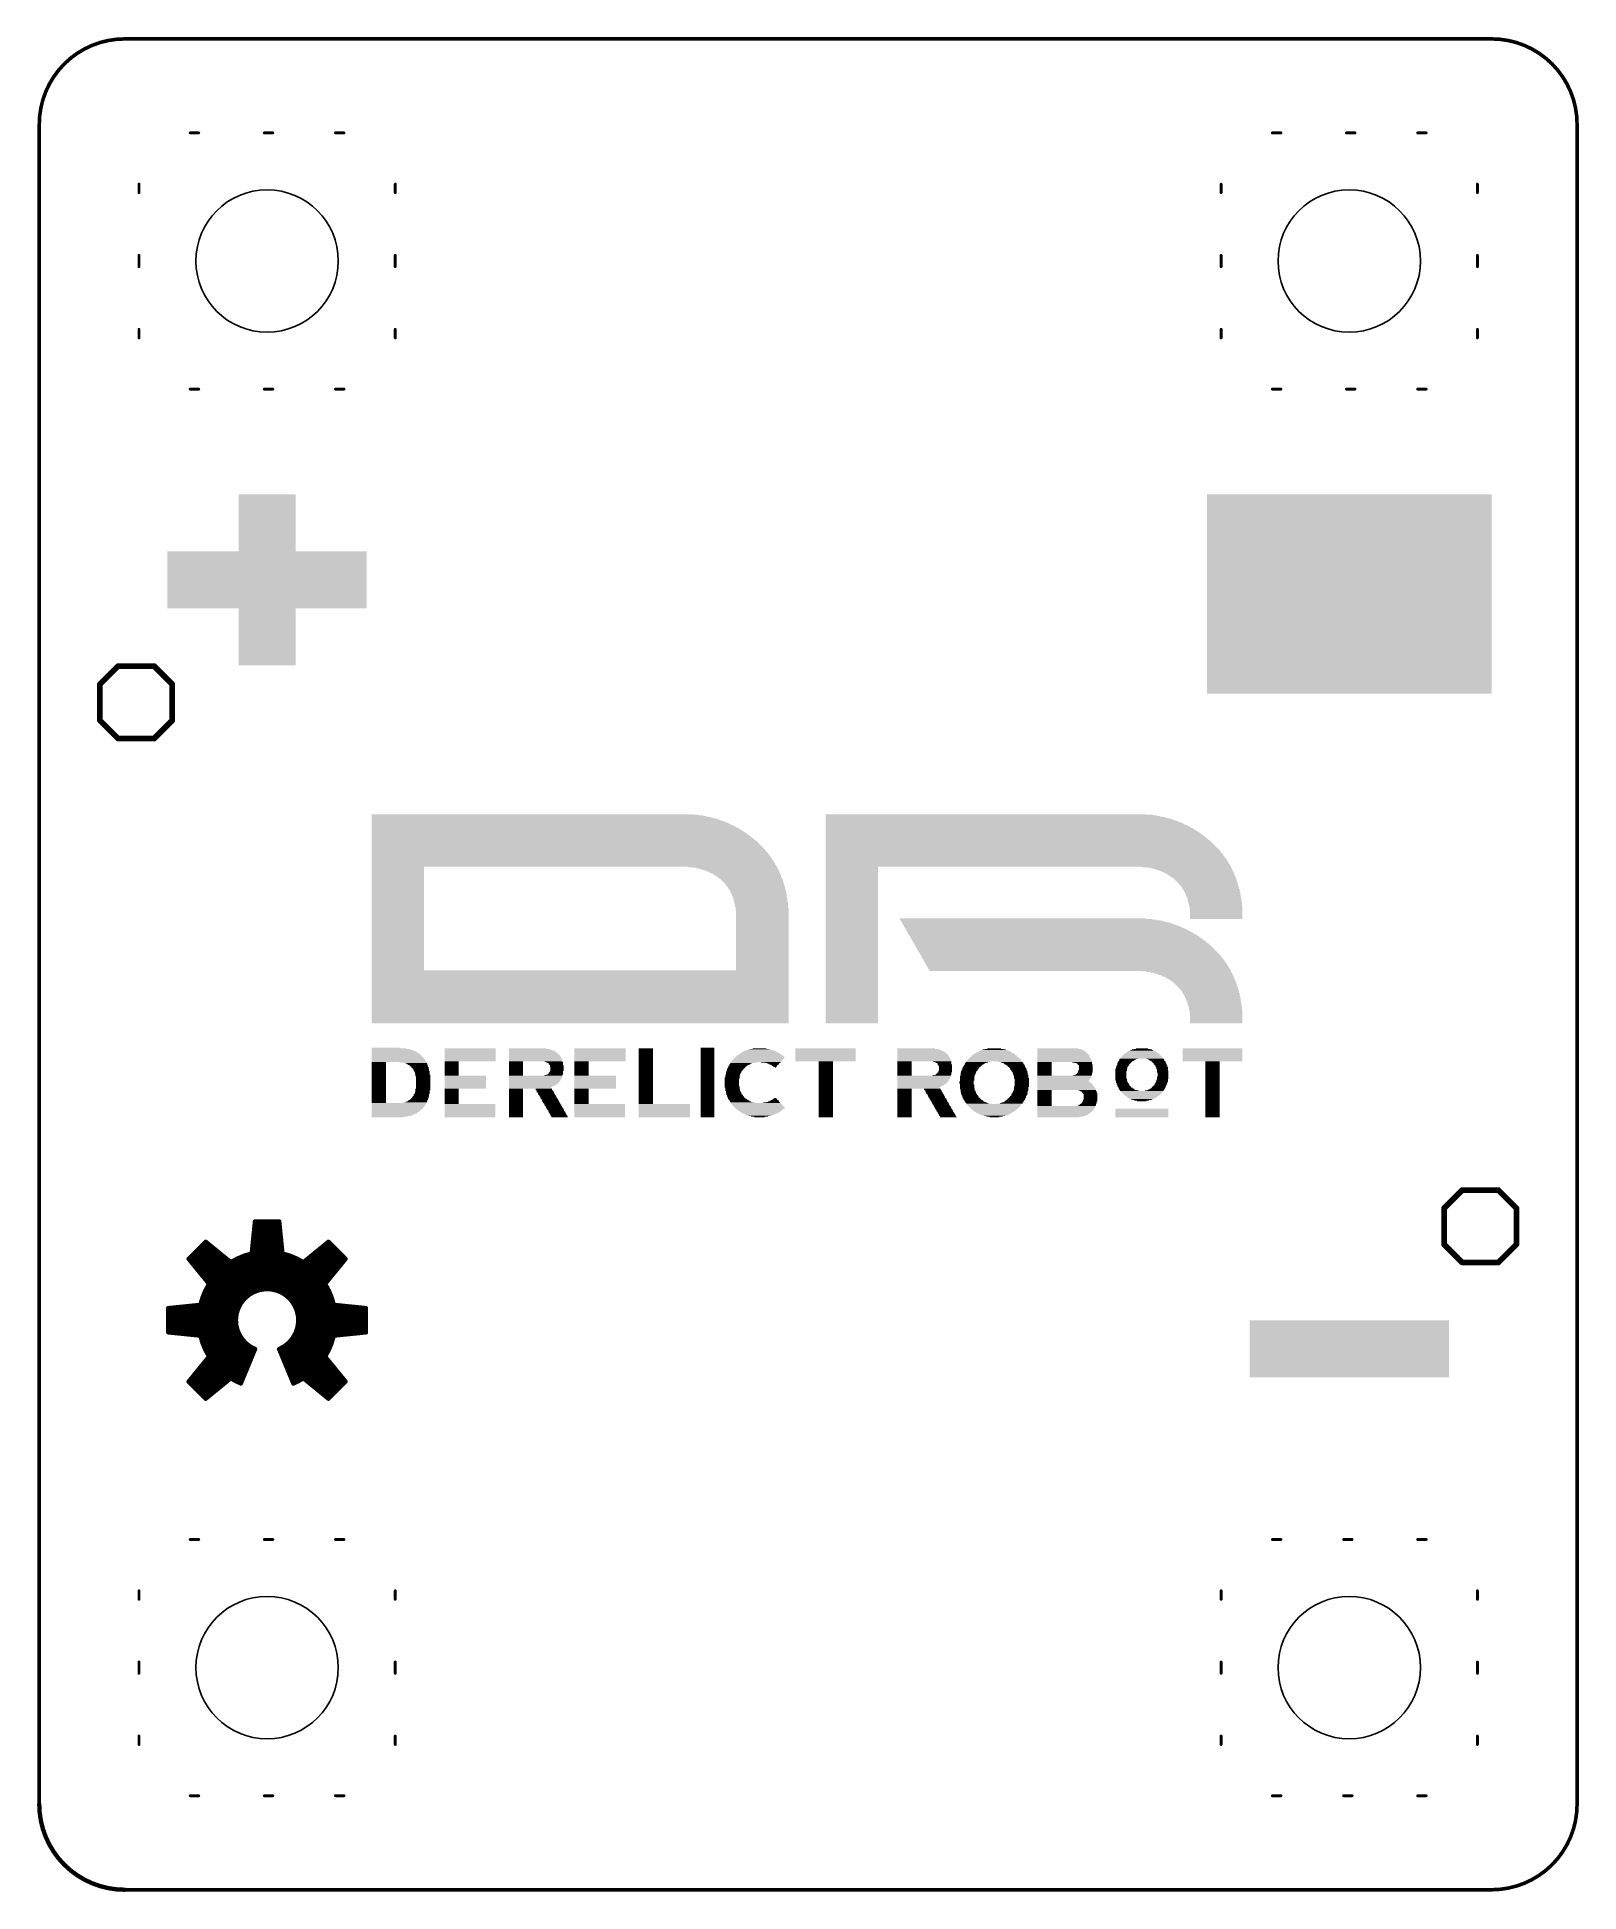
# Model space of a CAD drawing. Extents: x -0.1 to 54.1, y -0.1 to 65.1.
import ezdxf

# ---------------------------------------------------------------- set-up
doc = ezdxf.new("R2010")
doc.units = 0
doc.layers.add('20', color=31, linetype='CONTINUOUS')
doc.layers.add('21', color=253, linetype='CONTINUOUS')

# ---------------------------------------------------------------- blocks, each defined once
blk = doc.blocks.new('RECT')
blk.add_solid([(-0.5, -0.5), (0.5, -0.5), (-0.5, 0.5), (0.5, 0.5)])

msp = doc.modelspace()

# ---------------------------------------------------------------- linework, layer by layer
at = {"layer": '20'}
for points, const_width in [([(3, 65, 0.4142), (0, 62)], 0.127), ([(3, 65.0318, 1), (3, 64.9682)], 0.0635), ([(3, 64.9682, 1), (3, 65.0318)], 0.0635), ([(51, 65.0318, 1), (51, 64.9682)], 0.0635), ([(54, 62, 0.4142), (51, 65)], 0.127), ([(51, 64.9682, 1), (51, 65.0318)], 0.0635), ([(0.0318, 62, 1), (-0.0318, 62)], 0.0635), ([(-0.0318, 62, 1), (0.0318, 62)], 0.0635), ([(54.0318, 62, 1), (53.9682, 62)], 0.0635), ([(53.9682, 62, 1), (54.0318, 62)], 0.0635), ([(0, 3, 0.4142), (3, 0)], 0.1524), ([(0.0381, 3, 1), (-0.0381, 3)], 0.0762), ([(-0.0318, 3, 1), (0.0318, 3)], 0.0635), ([(51, 0, 0.4142), (54, 3)], 0.127), ([(54.0318, 3, 1), (53.9682, 3)], 0.0635), ([(53.9682, 3, 1), (54.0318, 3)], 0.0635), ([(3, 0.0318, 1), (3, -0.0318)], 0.0635), ([(3, -0.0381, 1), (3, 0.0381)], 0.0762), ([(51, 0.0318, 1), (51, -0.0318)], 0.0635), ([(51, -0.0318, 1), (51, 0.0318)], 0.0635)]:
    msp.add_lwpolyline(points, format="xyb", dxfattribs=dict(at, const_width=const_width))
at = {"layer": '20', "const_width": 0.127}
for points in [[(51, 65), (3, 65)], [(0, 3), (0, 62)], [(54, 3), (54, 62)], [(3, 0), (51, 0)]]:
    msp.add_lwpolyline(points, dxfattribs=at)
at = {"layer": '20'}
for centre in [(8, 57.2), (46, 57.2), (8, 7.8), (46, 7.8)]:
    msp.add_circle(centre, 2.5, dxfattribs=at)
at = {"layer": '21'}
for points, const_width in [([(5.3, 61.7), (5.6, 61.7)], 0.1), ([(8.2, 61.7), (7.9, 61.7)], 0.1), ([(10.7, 61.7), (10.4, 61.7)], 0.1), ([(43.3, 61.7), (43.6, 61.7)], 0.1), ([(46.2, 61.7), (45.9, 61.7)], 0.1), ([(48.7, 61.7), (48.4, 61.7)], 0.1), ([(3.5, 59.9), (3.5, 59.6)], 0.1), ([(12.5, 59.6), (12.5, 59.9)], 0.1), ([(41.5, 59.9), (41.5, 59.6)], 0.1), ([(50.5, 59.6), (50.5, 59.9)], 0.1), ([(3.5, 57.4), (3.5, 57)], 0.1), ([(12.5, 57), (12.5, 57.4)], 0.1), ([(41.5, 57.4), (41.5, 57)], 0.1), ([(50.5, 57), (50.5, 57.4)], 0.1), ([(3.5, 54.8), (3.5, 54.5)], 0.1), ([(12.5, 54.5), (12.5, 54.8)], 0.1), ([(41.5, 54.8), (41.5, 54.5)], 0.1), ([(50.5, 54.5), (50.5, 54.8)], 0.1), ([(5.3, 52.7), (5.6, 52.7)], 0.1), ([(7.9, 52.7), (8.2, 52.7)], 0.1), ([(10.4, 52.7), (10.7, 52.7)], 0.1), ([(43.3, 52.7), (43.6, 52.7)], 0.1), ([(45.9, 52.7), (46.2, 52.7)], 0.1), ([(48.4, 52.7), (48.7, 52.7)], 0.1), ([(2.765, 42.97), (2.13, 42.335)], 0.2032), ([(4.035, 42.97), (2.765, 42.97)], 0.2032), ([(4.67, 42.335), (4.035, 42.97)], 0.2032), ([(2.13, 42.335), (2.13, 41.065)], 0.2032), ([(4.67, 41.065), (4.67, 42.335)], 0.2032), ([(2.13, 41.065), (2.765, 40.43)], 0.2032), ([(4.035, 40.43), (4.67, 41.065)], 0.2032), ([(2.765, 40.43), (4.035, 40.43)], 0.2032), ([(49.965, 24.57), (49.33, 23.935)], 0.2032), ([(51.235, 24.57), (49.965, 24.57)], 0.2032), ([(51.87, 23.935), (51.235, 24.57)], 0.2032), ([(7.5735, 23.4739), (7.4587, 22.3446)], 0.15), ([(7.566, 23.4), (8.434, 23.4)], 0.15), ([(8.4265, 23.4739), (7.5735, 23.4739)], 0.15), ([(8.5413, 22.3446), (8.4265, 23.4739)], 0.15), ([(49.33, 23.935), (49.33, 22.665)], 0.2032), ([(51.87, 22.665), (51.87, 23.935)], 0.2032), ([(5.8452, 22.758), (5.242, 22.1548)], 0.15), ([(6.7249, 22.0407), (5.8452, 22.758)], 0.15), ([(7.505, 22.8), (8.495, 22.8)], 0.15), ([(7.5202, 22.95), (8.4798, 22.95)], 0.15), ([(7.5355, 23.1), (8.4645, 23.1)], 0.15), ([(7.5507, 23.25), (8.4493, 23.25)], 0.15), ([(10.1548, 22.758), (9.2751, 22.0407)], 0.15), ([(10.758, 22.1548), (10.1548, 22.758)], 0.15), ([(5.242, 22.1548), (5.9593, 21.2751)], 0.15), ([(5.2872, 22.2), (6.5295, 22.2)], 0.15), ([(5.4372, 22.35), (6.3456, 22.35)], 0.15), ([(5.5872, 22.5), (6.1616, 22.5)], 0.15), ([(5.7372, 22.65), (5.9777, 22.65)], 0.15), ([(6.9578, 22.1689), (6.7249, 22.0407)], 0.15), ([(7.2034, 22.2706), (6.9578, 22.1689)], 0.15), ([(7.0329, 22.2), (8.9671, 22.2)], 0.15), ([(7.4587, 22.3446), (7.2034, 22.2706)], 0.15), ([(7.4592, 22.35), (8.5408, 22.35)], 0.15), ([(7.4745, 22.5), (8.5255, 22.5)], 0.15), ([(7.4897, 22.65), (8.5103, 22.65)], 0.15), ([(8.7966, 22.2706), (8.5413, 22.3446)], 0.15), ([(9.0422, 22.1689), (8.7966, 22.2706)], 0.15), ([(9.2751, 22.0407), (9.0422, 22.1689)], 0.15), ([(9.4705, 22.2), (10.7128, 22.2)], 0.15), ([(9.6544, 22.35), (10.5628, 22.35)], 0.15), ([(9.8384, 22.5), (10.4128, 22.5)], 0.15), ([(10.0224, 22.65), (10.2628, 22.65)], 0.15), ([(10.0407, 21.2751), (10.758, 22.1548)], 0.15), ([(49.33, 22.665), (49.965, 22.03)], 0.2032), ([(51.235, 22.03), (51.87, 22.665)], 0.2032), ([(5.3275, 22.05), (6.7135, 22.05)], 0.15), ([(5.4498, 21.9), (10.5502, 21.9)], 0.15), ([(5.5721, 21.75), (10.4279, 21.75)], 0.15), ([(5.6944, 21.6), (10.3056, 21.6)], 0.15), ([(5.8167, 21.45), (10.1833, 21.45)], 0.15), ([(6.7418, 22.05), (9.2582, 22.05)], 0.15), ([(9.2865, 22.05), (10.6725, 22.05)], 0.15), ([(49.965, 22.03), (51.235, 22.03)], 0.2032), ([(5.7294, 20.7966), (5.6554, 20.5413)], 0.15), ([(5.8311, 21.0422), (5.7294, 20.7966)], 0.15), ([(5.7515, 20.85), (7.3172, 20.85)], 0.15), ([(5.8136, 21), (7.5637, 21)], 0.15), ([(5.9593, 21.2751), (5.8311, 21.0422)], 0.15), ([(5.8904, 21.15), (10.1096, 21.15)], 0.15), ([(5.939, 21.3), (10.061, 21.3)], 0.15), ([(7.2006, 20.7466), (7.354, 20.8827)], 0.15), ([(7.354, 20.8827), (7.5302, 20.9878)], 0.15), ([(7.5302, 20.9878), (7.7229, 21.0581)], 0.15), ([(7.7229, 21.0581), (7.9253, 21.0912)], 0.15), ([(7.9253, 21.0912), (8.1304, 21.086)], 0.15), ([(8.1304, 21.086), (8.3308, 21.0425)], 0.15), ([(8.3308, 21.0425), (8.5197, 20.9624)], 0.15), ([(8.4311, 21), (10.1864, 21)], 0.15), ([(8.5197, 20.9624), (8.6902, 20.8485)], 0.15), ([(8.6879, 20.85), (10.2485, 20.85)], 0.15), ([(8.6902, 20.8485), (8.8365, 20.7047)], 0.15), ([(10.1689, 21.0422), (10.0407, 21.2751)], 0.15), ([(10.2706, 20.7966), (10.1689, 21.0422)], 0.15), ([(10.3446, 20.5413), (10.2706, 20.7966)], 0.15), ([(5.6554, 20.5413), (4.5261, 20.4265)], 0.15), ([(4.5261, 20.4265), (4.5261, 19.5735)], 0.15), ([(4.5261, 20.4), (6.9821, 20.4)], 0.15), ([(4.5261, 20.25), (6.9387, 20.25)], 0.15), ([(5.6579, 20.55), (7.0579, 20.55)], 0.15), ([(5.7014, 20.7), (7.1647, 20.7)], 0.15), ([(6.9062, 20), (6.9254, 20.2042)], 0.15), ([(6.9254, 20.2042), (6.9825, 20.4013)], 0.15), ([(6.9825, 20.4013), (7.0753, 20.5842)], 0.15), ([(7.0753, 20.5842), (7.2006, 20.7466)], 0.15), ([(8.8365, 20.7047), (8.9534, 20.5361)], 0.15), ([(8.8398, 20.7), (10.2986, 20.7)], 0.15), ([(8.9437, 20.55), (10.3421, 20.55)], 0.15), ([(8.9534, 20.5361), (9.0367, 20.3487)], 0.15), ([(9.0139, 20.4), (11.4739, 20.4)], 0.15), ([(9.0367, 20.3487), (9.0836, 20.149)], 0.15), ([(9.0599, 20.25), (11.4739, 20.25)], 0.15), ([(9.0836, 20.149), (9.0923, 19.944)], 0.15), ([(11.4739, 20.4265), (10.3446, 20.5413)], 0.15), ([(11.4739, 19.5735), (11.4739, 20.4265)], 0.15), ([(4.5261, 20.1), (6.9156, 20.1)], 0.15), ([(4.5261, 19.95), (6.9104, 19.95)], 0.15), ([(4.5261, 19.8), (6.926, 19.8)], 0.15), ([(4.5261, 19.65), (6.9647, 19.65)], 0.15), ([(4.5261, 19.5735), (5.6554, 19.4587)], 0.15), ([(5.2491, 19.5), (7.0297, 19.5)], 0.15), ([(6.9217, 19.8168), (6.9062, 20)], 0.15), ([(6.9676, 19.6388), (6.9217, 19.8168)], 0.15), ([(7.0427, 19.4709), (6.9676, 19.6388)], 0.15), ([(7.1448, 19.318), (7.0427, 19.4709)], 0.15), ([(8.9956, 19.5472), (8.8936, 19.3693)], 0.15), ([(8.9686, 19.5), (10.7509, 19.5)], 0.15), ([(9.0627, 19.7411), (8.9956, 19.5472)], 0.15), ([(9.0312, 19.65), (11.4739, 19.65)], 0.15), ([(9.0923, 19.944), (9.0627, 19.7411)], 0.15), ([(9.0713, 19.8), (11.4739, 19.8)], 0.15), ([(9.0857, 20.1), (11.4739, 20.1)], 0.15), ([(9.0921, 19.95), (11.4739, 19.95)], 0.15), ([(10.3446, 19.4587), (11.4739, 19.5735)], 0.15), ([(5.6554, 19.4587), (5.7294, 19.2034)], 0.15), ([(5.6869, 19.35), (7.1235, 19.35)], 0.15), ([(5.7294, 19.2034), (5.8311, 18.9578)], 0.15), ([(5.7308, 19.2), (7.2564, 19.2)], 0.15), ([(5.7929, 19.05), (7.4643, 19.05)], 0.15), ([(5.8311, 18.9578), (5.9593, 18.7249)], 0.15), ([(5.8629, 18.9), (7.5443, 18.9)], 0.15), ([(7.0791, 17.7769), (7.5814, 18.9895)], 0.15), ([(7.2711, 19.1844), (7.1448, 19.318)], 0.15), ([(7.418, 19.0739), (7.2711, 19.1844)], 0.15), ([(7.5814, 18.9895), (7.418, 19.0739)], 0.15), ([(8.5999, 19.0854), (8.4186, 18.9895)], 0.15), ([(8.4186, 18.9895), (8.9209, 17.7769)], 0.15), ([(8.4557, 18.9), (10.1371, 18.9)], 0.15), ([(8.5329, 19.05), (10.2071, 19.05)], 0.15), ([(8.7601, 19.2135), (8.5999, 19.0854)], 0.15), ([(8.7432, 19.2), (10.2692, 19.2)], 0.15), ([(8.8936, 19.3693), (8.7601, 19.2135)], 0.15), ([(8.8771, 19.35), (10.3131, 19.35)], 0.15), ([(10.0407, 18.7249), (10.1689, 18.9578)], 0.15), ([(10.1689, 18.9578), (10.2706, 19.2034)], 0.15), ([(10.2706, 19.2034), (10.3446, 19.4587)], 0.15), ([(5.9593, 18.7249), (5.242, 17.8452)], 0.15), ([(5.6128, 18.3), (7.2958, 18.3)], 0.15), ([(5.7351, 18.45), (7.3579, 18.45)], 0.15), ([(5.8575, 18.6), (7.4201, 18.6)], 0.15), ([(5.9455, 18.75), (7.4822, 18.75)], 0.15), ([(8.5178, 18.75), (10.0545, 18.75)], 0.15), ([(8.5799, 18.6), (10.1425, 18.6)], 0.15), ([(8.6421, 18.45), (10.2649, 18.45)], 0.15), ([(8.7042, 18.3), (10.3872, 18.3)], 0.15), ([(10.758, 17.8452), (10.0407, 18.7249)], 0.15), ([(5.242, 17.8452), (5.8452, 17.242)], 0.15), ([(5.2459, 17.85), (6.5909, 17.85)], 0.15), ([(5.3682, 18), (7.1715, 18)], 0.15), ([(5.3872, 17.7), (6.4069, 17.7)], 0.15), ([(5.4905, 18.15), (7.2336, 18.15)], 0.15), ([(5.5372, 17.55), (6.2229, 17.55)], 0.15), ([(5.8452, 17.242), (6.7249, 17.9593)], 0.15), ([(6.7249, 17.9593), (6.8982, 17.8608)], 0.15), ([(6.8982, 17.8608), (7.0791, 17.7769)], 0.15), ([(6.9214, 17.85), (7.1094, 17.85)], 0.15), ([(8.7663, 18.15), (10.5095, 18.15)], 0.15), ([(8.8285, 18), (10.6318, 18)], 0.15), ([(8.8906, 17.85), (9.0786, 17.85)], 0.15), ([(8.9209, 17.7769), (9.1018, 17.8608)], 0.15), ([(9.1018, 17.8608), (9.2751, 17.9593)], 0.15), ([(9.2751, 17.9593), (10.1548, 17.242)], 0.15), ([(9.4091, 17.85), (10.7541, 17.85)], 0.15), ([(9.5931, 17.7), (10.6128, 17.7)], 0.15), ([(9.7771, 17.55), (10.4628, 17.55)], 0.15), ([(10.1548, 17.242), (10.758, 17.8452)], 0.15), ([(5.6872, 17.4), (6.039, 17.4)], 0.15), ([(5.8372, 17.25), (5.855, 17.25)], 0.15), ([(9.961, 17.4), (10.3128, 17.4)], 0.15), ([(10.145, 17.25), (10.1628, 17.25)], 0.15), ([(5.3, 12.3), (5.6, 12.3)], 0.1), ([(8.2, 12.3), (7.9, 12.3)], 0.1), ([(10.7, 12.3), (10.4, 12.3)], 0.1), ([(43.6, 12.3), (43.3, 12.3)], 0.1), ([(46.1, 12.3), (45.8, 12.3)], 0.1), ([(48.7, 12.3), (48.4, 12.3)], 0.1), ([(3.5, 10.5), (3.5, 10.2)], 0.1), ([(12.5, 10.2), (12.5, 10.5)], 0.1), ([(41.5, 10.5), (41.5, 10.2)], 0.1), ([(50.5, 10.2), (50.5, 10.5)], 0.1), ([(3.5, 8), (3.5, 7.6)], 0.1), ([(12.5, 7.6), (12.5, 8)], 0.1), ([(41.5, 8), (41.5, 7.6)], 0.1), ([(50.5, 7.6), (50.5, 8)], 0.1), ([(3.5, 5.4), (3.5, 5.1)], 0.1), ([(12.5, 5.1), (12.5, 5.4)], 0.1), ([(41.5, 5.4), (41.5, 5.1)], 0.1), ([(50.5, 5.1), (50.5, 5.4)], 0.1), ([(5.3, 3.3), (5.6, 3.3)], 0.1), ([(7.9, 3.3), (8.2, 3.3)], 0.1), ([(10.4, 3.3), (10.7, 3.3)], 0.1), ([(43.3, 3.3), (43.6, 3.3)], 0.1), ([(45.8, 3.3), (46.1, 3.3)], 0.1), ([(48.7, 3.3), (48.4, 3.3)], 0.1)]:
    msp.add_lwpolyline(points, dxfattribs=dict(at, const_width=const_width))
for points, const_width in [([(5.3, 61.725, 1), (5.3, 61.675)], 0.05), ([(5.6, 61.675, 1), (5.6, 61.725)], 0.05), ([(7.9, 61.725, 1), (7.9, 61.675)], 0.05), ([(8.2, 61.675, 1), (8.2, 61.725)], 0.05), ([(10.4, 61.725, 1), (10.4, 61.675)], 0.05), ([(10.7, 61.675, 1), (10.7, 61.725)], 0.05), ([(43.3, 61.725, 1), (43.3, 61.675)], 0.05), ([(43.6, 61.675, 1), (43.6, 61.725)], 0.05), ([(45.9, 61.725, 1), (45.9, 61.675)], 0.05), ([(46.2, 61.675, 1), (46.2, 61.725)], 0.05), ([(48.4, 61.725, 1), (48.4, 61.675)], 0.05), ([(48.7, 61.675, 1), (48.7, 61.725)], 0.05), ([(3.525, 59.9, 1), (3.475, 59.9)], 0.05), ([(12.525, 59.9, 1), (12.475, 59.9)], 0.05), ([(41.525, 59.9, 1), (41.475, 59.9)], 0.05), ([(50.525, 59.9, 1), (50.475, 59.9)], 0.05), ([(3.475, 59.6, 1), (3.525, 59.6)], 0.05), ([(12.475, 59.6, 1), (12.525, 59.6)], 0.05), ([(41.475, 59.6, 1), (41.525, 59.6)], 0.05), ([(50.475, 59.6, 1), (50.525, 59.6)], 0.05), ([(3.525, 57.4, 1), (3.475, 57.4)], 0.05), ([(12.525, 57.4, 1), (12.475, 57.4)], 0.05), ([(41.525, 57.4, 1), (41.475, 57.4)], 0.05), ([(50.525, 57.4, 1), (50.475, 57.4)], 0.05), ([(3.475, 57, 1), (3.525, 57)], 0.05), ([(12.475, 57, 1), (12.525, 57)], 0.05), ([(41.475, 57, 1), (41.525, 57)], 0.05), ([(50.475, 57, 1), (50.525, 57)], 0.05), ([(3.525, 54.8, 1), (3.475, 54.8)], 0.05), ([(12.525, 54.8, 1), (12.475, 54.8)], 0.05), ([(41.525, 54.8, 1), (41.475, 54.8)], 0.05), ([(50.525, 54.8, 1), (50.475, 54.8)], 0.05), ([(3.475, 54.5, 1), (3.525, 54.5)], 0.05), ([(12.475, 54.5, 1), (12.525, 54.5)], 0.05), ([(41.475, 54.5, 1), (41.525, 54.5)], 0.05), ([(50.475, 54.5, 1), (50.525, 54.5)], 0.05), ([(5.3, 52.725, 1), (5.3, 52.675)], 0.05), ([(5.6, 52.675, 1), (5.6, 52.725)], 0.05), ([(7.9, 52.725, 1), (7.9, 52.675)], 0.05), ([(8.2, 52.675, 1), (8.2, 52.725)], 0.05), ([(10.4, 52.725, 1), (10.4, 52.675)], 0.05), ([(10.7, 52.675, 1), (10.7, 52.725)], 0.05), ([(43.3, 52.725, 1), (43.3, 52.675)], 0.05), ([(43.6, 52.675, 1), (43.6, 52.725)], 0.05), ([(45.9, 52.725, 1), (45.9, 52.675)], 0.05), ([(46.2, 52.675, 1), (46.2, 52.725)], 0.05), ([(48.4, 52.725, 1), (48.4, 52.675)], 0.05), ([(48.7, 52.675, 1), (48.7, 52.725)], 0.05), ([(2.765, 43.0208, 1), (2.765, 42.9192)], 0.1016), ([(2.8009, 42.9341, 1), (2.7291, 43.0059)], 0.1016), ([(4.0709, 43.0059, 1), (3.9991, 42.9341)], 0.1016), ([(4.035, 42.9192, 1), (4.035, 43.0208)], 0.1016), ([(2.1808, 42.335, 1), (2.0792, 42.335)], 0.1016), ([(2.0941, 42.3709, 1), (2.1659, 42.2991)], 0.1016), ([(4.7208, 42.335, 1), (4.6192, 42.335)], 0.1016), ([(4.6341, 42.2991, 1), (4.7059, 42.3709)], 0.1016), ([(2.1659, 41.1009, 1), (2.0941, 41.0291)], 0.1016), ([(2.0792, 41.065, 1), (2.1808, 41.065)], 0.1016), ([(4.6192, 41.065, 1), (4.7208, 41.065)], 0.1016), ([(4.7059, 41.0291, 1), (4.6341, 41.1009)], 0.1016), ([(2.765, 40.4808, 1), (2.765, 40.3792)], 0.1016), ([(2.7291, 40.3941, 1), (2.8009, 40.4659)], 0.1016), ([(3.9991, 40.4659, 1), (4.0709, 40.3941)], 0.1016), ([(4.035, 40.3792, 1), (4.035, 40.4808)], 0.1016), ([(49.965, 24.6208, 1), (49.965, 24.5192)], 0.1016), ([(50.0009, 24.5341, 1), (49.9291, 24.6059)], 0.1016), ([(51.2709, 24.6059, 1), (51.1991, 24.5341)], 0.1016), ([(51.235, 24.5192, 1), (51.235, 24.6208)], 0.1016), ([(7.566, 23.4375, 1), (7.566, 23.3625)], 0.075), ([(7.5735, 23.5114, 1), (7.5735, 23.4364)], 0.075), ([(7.6108, 23.4701, 1), (7.5362, 23.4777)], 0.075), ([(8.4638, 23.4777, 1), (8.3892, 23.4701)], 0.075), ([(8.4265, 23.4364, 1), (8.4265, 23.5114)], 0.075), ([(8.434, 23.3625, 1), (8.434, 23.4375)], 0.075), ([(49.3808, 23.935, 1), (49.2792, 23.935)], 0.1016), ([(49.2941, 23.9709, 1), (49.3659, 23.8991)], 0.1016), ([(51.9208, 23.935, 1), (51.8192, 23.935)], 0.1016), ([(51.8341, 23.8991, 1), (51.9059, 23.9709)], 0.1016), ([(5.8689, 22.7871, 1), (5.8215, 22.7289)], 0.075), ([(5.8717, 22.7315, 1), (5.8187, 22.7845)], 0.075), ([(7.505, 22.8375, 1), (7.505, 22.7625)], 0.075), ([(7.5202, 22.9875, 1), (7.5202, 22.9125)], 0.075), ([(7.5355, 23.1375, 1), (7.5355, 23.0625)], 0.075), ([(7.5507, 23.2875, 1), (7.5507, 23.2125)], 0.075), ([(8.4493, 23.2125, 1), (8.4493, 23.2875)], 0.075), ([(8.4645, 23.0625, 1), (8.4645, 23.1375)], 0.075), ([(8.4798, 22.9125, 1), (8.4798, 22.9875)], 0.075), ([(8.495, 22.7625, 1), (8.495, 22.8375)], 0.075), ([(10.1813, 22.7845, 1), (10.1283, 22.7315)], 0.075), ([(10.1785, 22.7289, 1), (10.1311, 22.7871)], 0.075), ([(5.2711, 22.1785, 1), (5.2129, 22.1311)], 0.075), ([(5.2155, 22.1813, 1), (5.2685, 22.1283)], 0.075), ([(5.2872, 22.2375, 1), (5.2872, 22.1625)], 0.075), ([(5.4372, 22.3875, 1), (5.4372, 22.3125)], 0.075), ([(5.5872, 22.5375, 1), (5.5872, 22.4625)], 0.075), ([(5.7372, 22.6875, 1), (5.7372, 22.6125)], 0.075), ([(5.9777, 22.6125, 1), (5.9777, 22.6875)], 0.075), ([(6.1616, 22.4625, 1), (6.1616, 22.5375)], 0.075), ([(6.3456, 22.3125, 1), (6.3456, 22.3875)], 0.075), ([(6.5295, 22.1625, 1), (6.5295, 22.2375)], 0.075), ([(6.9434, 22.2035, 1), (6.9721, 22.1342)], 0.075), ([(6.9759, 22.136, 1), (6.9397, 22.2017)], 0.075), ([(7.0329, 22.2375, 1), (7.0329, 22.1625)], 0.075), ([(7.1929, 22.3066, 1), (7.2138, 22.2346)], 0.075), ([(7.2177, 22.236, 1), (7.189, 22.3052)], 0.075), ([(7.4214, 22.3484, 1), (7.496, 22.3408)], 0.075), ([(7.4592, 22.3875, 1), (7.4592, 22.3125)], 0.075), ([(7.4745, 22.5375, 1), (7.4745, 22.4625)], 0.075), ([(7.4691, 22.3086, 1), (7.4483, 22.3806)], 0.075), ([(7.4897, 22.6875, 1), (7.4897, 22.6125)], 0.075), ([(8.5517, 22.3806, 1), (8.5309, 22.3086)], 0.075), ([(8.504, 22.3408, 1), (8.5786, 22.3484)], 0.075), ([(8.5103, 22.6125, 1), (8.5103, 22.6875)], 0.075), ([(8.5255, 22.4625, 1), (8.5255, 22.5375)], 0.075), ([(8.5408, 22.3125, 1), (8.5408, 22.3875)], 0.075), ([(8.811, 22.3052, 1), (8.7823, 22.236)], 0.075), ([(8.7862, 22.2346, 1), (8.8071, 22.3066)], 0.075), ([(8.9671, 22.1625, 1), (8.9671, 22.2375)], 0.075), ([(9.0603, 22.2017, 1), (9.0241, 22.136)], 0.075), ([(9.0279, 22.1342, 1), (9.0566, 22.2035)], 0.075), ([(9.4705, 22.2375, 1), (9.4705, 22.1625)], 0.075), ([(9.6544, 22.3875, 1), (9.6544, 22.3125)], 0.075), ([(9.8384, 22.5375, 1), (9.8384, 22.4625)], 0.075), ([(10.0224, 22.6875, 1), (10.0224, 22.6125)], 0.075), ([(10.2628, 22.6125, 1), (10.2628, 22.6875)], 0.075), ([(10.4128, 22.4625, 1), (10.4128, 22.5375)], 0.075), ([(10.5628, 22.3125, 1), (10.5628, 22.3875)], 0.075), ([(10.7128, 22.1625, 1), (10.7128, 22.2375)], 0.075), ([(10.7871, 22.1311, 1), (10.7289, 22.1785)], 0.075), ([(10.7315, 22.1283, 1), (10.7845, 22.1813)], 0.075), ([(49.3659, 22.7009, 1), (49.2941, 22.6291)], 0.1016), ([(49.2792, 22.665, 1), (49.3808, 22.665)], 0.1016), ([(51.8192, 22.665, 1), (51.9208, 22.665)], 0.1016), ([(51.9059, 22.6291, 1), (51.8341, 22.7009)], 0.1016), ([(5.3275, 22.0875, 1), (5.3275, 22.0125)], 0.075), ([(5.4498, 21.9375, 1), (5.4498, 21.8625)], 0.075), ([(5.5721, 21.7875, 1), (5.5721, 21.7125)], 0.075), ([(5.6944, 21.6375, 1), (5.6944, 21.5625)], 0.075), ([(5.8167, 21.4875, 1), (5.8167, 21.4125)], 0.075), ([(6.7068, 22.0736, 1), (6.743, 22.0078)], 0.075), ([(6.7012, 22.0116, 1), (6.7486, 22.0698)], 0.075), ([(6.7418, 22.0875, 1), (6.7418, 22.0125)], 0.075), ([(6.7135, 22.0125, 1), (6.7135, 22.0875)], 0.075), ([(9.2514, 22.0698, 1), (9.2988, 22.0116)], 0.075), ([(9.2865, 22.0875, 1), (9.2865, 22.0125)], 0.075), ([(9.257, 22.0078, 1), (9.2932, 22.0736)], 0.075), ([(9.2582, 22.0125, 1), (9.2582, 22.0875)], 0.075), ([(10.1833, 21.4125, 1), (10.1833, 21.4875)], 0.075), ([(10.3056, 21.5625, 1), (10.3056, 21.6375)], 0.075), ([(10.4279, 21.7125, 1), (10.4279, 21.7875)], 0.075), ([(10.5502, 21.8625, 1), (10.5502, 21.9375)], 0.075), ([(10.6725, 22.0125, 1), (10.6725, 22.0875)], 0.075), ([(49.965, 22.0808, 1), (49.965, 21.9792)], 0.1016), ([(49.9291, 21.9941, 1), (50.0009, 22.0659)], 0.1016), ([(51.1991, 22.0659, 1), (51.2709, 21.9941)], 0.1016), ([(51.235, 21.9792, 1), (51.235, 22.0808)], 0.1016), ([(5.6948, 20.811, 1), (5.764, 20.7823)], 0.075), ([(5.7654, 20.7862, 1), (5.6934, 20.8071)], 0.075), ([(5.7515, 20.8875, 1), (5.7515, 20.8125)], 0.075), ([(5.8136, 21.0375, 1), (5.8136, 20.9625)], 0.075), ([(5.7983, 21.0603, 1), (5.864, 21.0241)], 0.075), ([(5.8658, 21.0279, 1), (5.7965, 21.0566)], 0.075), ([(5.8904, 21.1875, 1), (5.8904, 21.1125)], 0.075), ([(5.939, 21.3375, 1), (5.939, 21.2625)], 0.075), ([(5.9922, 21.257, 1), (5.9264, 21.2932)], 0.075), ([(5.9302, 21.2514, 1), (5.9884, 21.2988)], 0.075), ([(7.3348, 20.9149, 1), (7.3733, 20.8505)], 0.075), ([(7.3172, 20.8125, 1), (7.3172, 20.8875)], 0.075), ([(7.3789, 20.8546, 1), (7.3292, 20.9107)], 0.075), ([(7.5173, 21.023, 1), (7.5431, 20.9525)], 0.075), ([(7.5494, 20.9556, 1), (7.511, 21.02)], 0.075), ([(7.5637, 20.9625, 1), (7.5637, 21.0375)], 0.075), ([(7.7168, 21.0951, 1), (7.7289, 21.0211)], 0.075), ([(7.7358, 21.0229, 1), (7.71, 21.0933)], 0.075), ([(7.9263, 21.1287, 1), (7.9244, 21.0537)], 0.075), ([(7.9314, 21.0542, 1), (7.9193, 21.1282)], 0.075), ([(8.1383, 21.1226, 1), (8.1224, 21.0493)], 0.075), ([(8.1294, 21.0485, 1), (8.1313, 21.1235)], 0.075), ([(8.3455, 21.0771, 1), (8.3162, 21.008)], 0.075), ([(8.3229, 21.0059, 1), (8.3388, 21.0792)], 0.075), ([(8.4311, 21.0375, 1), (8.4311, 20.9625)], 0.075), ([(8.5405, 20.9936, 1), (8.4988, 20.9313)], 0.075), ([(8.505, 20.9279, 1), (8.5343, 20.997)], 0.075), ([(8.6879, 20.8875, 1), (8.6879, 20.8125)], 0.075), ([(8.7165, 20.8752, 1), (8.6639, 20.8217)], 0.075), ([(8.6694, 20.8173, 1), (8.7111, 20.8797)], 0.075), ([(10.0736, 21.2932, 1), (10.0078, 21.257)], 0.075), ([(10.0116, 21.2988, 1), (10.0698, 21.2514)], 0.075), ([(10.061, 21.2625, 1), (10.061, 21.3375)], 0.075), ([(10.1096, 21.1125, 1), (10.1096, 21.1875)], 0.075), ([(10.2035, 21.0566, 1), (10.1342, 21.0279)], 0.075), ([(10.136, 21.0241, 1), (10.2017, 21.0603)], 0.075), ([(10.1864, 20.9625, 1), (10.1864, 21.0375)], 0.075), ([(10.3066, 20.8071, 1), (10.2346, 20.7862)], 0.075), ([(10.236, 20.7823, 1), (10.3052, 20.811)], 0.075), ([(10.2485, 20.8125, 1), (10.2485, 20.8875)], 0.075), ([(4.5636, 20.4265, 1), (4.4886, 20.4265)], 0.075), ([(4.5223, 20.4638, 1), (4.5299, 20.3892)], 0.075), ([(4.5261, 20.4375, 1), (4.5261, 20.3625)], 0.075), ([(4.5261, 20.2875, 1), (4.5261, 20.2125)], 0.075), ([(5.6194, 20.5517, 1), (5.6914, 20.5309)], 0.075), ([(5.6579, 20.5875, 1), (5.6579, 20.5125)], 0.075), ([(5.6592, 20.504, 1), (5.6516, 20.5786)], 0.075), ([(5.7014, 20.7375, 1), (5.7014, 20.6625)], 0.075), ([(6.8894, 20.2146, 1), (6.9615, 20.1938)], 0.075), ([(6.9628, 20.2007, 1), (6.8881, 20.2077)], 0.075), ([(6.9387, 20.2125, 1), (6.9387, 20.2875)], 0.075), ([(6.949, 20.4182, 1), (7.0159, 20.3843)], 0.075), ([(7.0185, 20.3908, 1), (6.9464, 20.4117)], 0.075), ([(6.9821, 20.3625, 1), (6.9821, 20.4375)], 0.075), ([(7.0456, 20.6071, 1), (7.105, 20.5613)], 0.075), ([(7.1087, 20.5672, 1), (7.0418, 20.6011)], 0.075), ([(7.0579, 20.5125, 1), (7.0579, 20.5875)], 0.075), ([(7.1757, 20.7746, 1), (7.2255, 20.7185)], 0.075), ([(7.1647, 20.6625, 1), (7.1647, 20.7375)], 0.075), ([(7.2303, 20.7236, 1), (7.1709, 20.7695)], 0.075), ([(8.8673, 20.726, 1), (8.8057, 20.6833)], 0.075), ([(8.8398, 20.7375, 1), (8.8398, 20.6625)], 0.075), ([(8.8102, 20.6779, 1), (8.8628, 20.7314)], 0.075), ([(8.9437, 20.5875, 1), (8.9437, 20.5125)], 0.075), ([(8.9876, 20.5513, 1), (8.9191, 20.5209)], 0.075), ([(8.9225, 20.5147, 1), (8.9842, 20.5575)], 0.075), ([(9.0139, 20.4375, 1), (9.0139, 20.3625)], 0.075), ([(9.0732, 20.3572, 1), (9.0002, 20.3401)], 0.075), ([(9.0024, 20.3334, 1), (9.071, 20.3639)], 0.075), ([(9.0599, 20.2875, 1), (9.0599, 20.2125)], 0.075), ([(9.121, 20.1506, 1), (9.0461, 20.1474)], 0.075), ([(9.0471, 20.1404, 1), (9.1201, 20.1575)], 0.075), ([(10.2986, 20.6625, 1), (10.2986, 20.7375)], 0.075), ([(10.3484, 20.5786, 1), (10.3408, 20.504)], 0.075), ([(10.3086, 20.5309, 1), (10.3806, 20.5517)], 0.075), ([(10.3421, 20.5125, 1), (10.3421, 20.5875)], 0.075), ([(11.5114, 20.4265, 1), (11.4364, 20.4265)], 0.075), ([(11.4701, 20.3892, 1), (11.4777, 20.4638)], 0.075), ([(11.4739, 20.3625, 1), (11.4739, 20.4375)], 0.075), ([(11.4739, 20.2125, 1), (11.4739, 20.2875)], 0.075), ([(4.5261, 20.1375, 1), (4.5261, 20.0625)], 0.075), ([(4.5261, 19.9875, 1), (4.5261, 19.9125)], 0.075), ([(4.5261, 19.8375, 1), (4.5261, 19.7625)], 0.075), ([(4.5261, 19.6875, 1), (4.5261, 19.6125)], 0.075), ([(4.5299, 19.6108, 1), (4.5223, 19.5362)], 0.075), ([(4.4886, 19.5735, 1), (4.5636, 19.5735)], 0.075), ([(5.2491, 19.5375, 1), (5.2491, 19.4625)], 0.075), ([(6.9436, 20.0032, 1), (6.8688, 19.9968)], 0.075), ([(6.8689, 20.0035, 1), (6.9435, 19.9965)], 0.075), ([(6.958, 19.8262, 1), (6.8853, 19.8074)], 0.075), ([(6.8843, 19.8136, 1), (6.959, 19.8199)], 0.075), ([(6.9104, 19.9125, 1), (6.9104, 19.9875)], 0.075), ([(6.9156, 20.0625, 1), (6.9156, 20.1375)], 0.075), ([(6.926, 19.7625, 1), (6.926, 19.8375)], 0.075), ([(7.0018, 19.6541, 1), (6.9333, 19.6234)], 0.075), ([(6.9313, 19.6294, 1), (7.0039, 19.6481)], 0.075), ([(6.9647, 19.6125, 1), (6.9647, 19.6875)], 0.075), ([(7.0738, 19.4918, 1), (7.0115, 19.4501)], 0.075), ([(7.0297, 19.4625, 1), (7.0297, 19.5375)], 0.075), ([(8.9686, 19.5375, 1), (8.9686, 19.4625)], 0.075), ([(8.9602, 19.5595, 1), (9.0311, 19.535)], 0.075), ([(9.0282, 19.5286, 1), (8.9631, 19.5659)], 0.075), ([(9.0312, 19.6875, 1), (9.0312, 19.6125)], 0.075), ([(9.0256, 19.7465, 1), (9.0998, 19.7357)], 0.075), ([(9.0981, 19.7288, 1), (9.0272, 19.7533)], 0.075), ([(9.0713, 19.8375, 1), (9.0713, 19.7625)], 0.075), ([(9.0857, 20.1375, 1), (9.0857, 20.0625)], 0.075), ([(9.0921, 19.9875, 1), (9.0921, 19.9125)], 0.075), ([(9.0549, 19.9424, 1), (9.1298, 19.9456)], 0.075), ([(9.1294, 19.9386, 1), (9.0552, 19.9495)], 0.075), ([(10.7509, 19.4625, 1), (10.7509, 19.5375)], 0.075), ([(11.4364, 19.5735, 1), (11.5114, 19.5735)], 0.075), ([(11.4777, 19.5362, 1), (11.4701, 19.6108)], 0.075), ([(11.4739, 20.0625, 1), (11.4739, 20.1375)], 0.075), ([(11.4739, 19.9125, 1), (11.4739, 19.9875)], 0.075), ([(11.4739, 19.7625, 1), (11.4739, 19.8375)], 0.075), ([(11.4739, 19.6125, 1), (11.4739, 19.6875)], 0.075), ([(5.6914, 19.4691, 1), (5.6194, 19.4483)], 0.075), ([(5.6869, 19.3875, 1), (5.6869, 19.3125)], 0.075), ([(5.6516, 19.4214, 1), (5.6592, 19.496)], 0.075), ([(5.764, 19.2177, 1), (5.6948, 19.189)], 0.075), ([(5.7308, 19.2375, 1), (5.7308, 19.1625)], 0.075), ([(5.6934, 19.1929, 1), (5.7654, 19.2138)], 0.075), ([(5.7929, 19.0875, 1), (5.7929, 19.0125)], 0.075), ([(5.864, 18.9759, 1), (5.7983, 18.9397)], 0.075), ([(5.7965, 18.9434, 1), (5.8658, 18.9721)], 0.075), ([(5.8629, 18.9375, 1), (5.8629, 18.8625)], 0.075), ([(7.0084, 19.4556, 1), (7.0769, 19.4862)], 0.075), ([(7.1721, 19.3438, 1), (7.1176, 19.2923)], 0.075), ([(7.1136, 19.2972, 1), (7.176, 19.3389)], 0.075), ([(7.1235, 19.3125, 1), (7.1235, 19.3875)], 0.075), ([(7.2937, 19.2144, 1), (7.2486, 19.1545)], 0.075), ([(7.2439, 19.1587, 1), (7.2984, 19.2102)], 0.075), ([(7.2564, 19.1625, 1), (7.2564, 19.2375)], 0.075), ([(7.4353, 19.1072, 1), (7.4008, 19.0406)], 0.075), ([(7.3955, 19.0439, 1), (7.4406, 19.1038)], 0.075), ([(7.4643, 19.0125, 1), (7.4643, 19.0875)], 0.075), ([(7.5443, 18.8625, 1), (7.5443, 18.9375)], 0.075), ([(7.616, 18.9751, 1), (7.5468, 19.0039)], 0.075), ([(7.5642, 18.9562, 1), (7.5986, 19.0228)], 0.075), ([(8.4532, 19.0039, 1), (8.384, 18.9751)], 0.075), ([(8.4011, 19.0226, 1), (8.4361, 18.9564)], 0.075), ([(8.4557, 18.9375, 1), (8.4557, 18.8625)], 0.075), ([(8.5329, 19.0875, 1), (8.5329, 19.0125)], 0.075), ([(8.5765, 19.1147, 1), (8.6233, 19.0561)], 0.075), ([(8.6174, 19.0523, 1), (8.5824, 19.1186)], 0.075), ([(8.7432, 19.2375, 1), (8.7432, 19.1625)], 0.075), ([(8.7316, 19.2379, 1), (8.7886, 19.1891)], 0.075), ([(8.7835, 19.1842, 1), (8.7367, 19.2428)], 0.075), ([(8.8771, 19.3875, 1), (8.8771, 19.3125)], 0.075), ([(8.8611, 19.3879, 1), (8.9261, 19.3506)], 0.075), ([(8.9221, 19.3449, 1), (8.8651, 19.3937)], 0.075), ([(10.1342, 18.9721, 1), (10.2035, 18.9434)], 0.075), ([(10.2017, 18.9397, 1), (10.136, 18.9759)], 0.075), ([(10.1371, 18.8625, 1), (10.1371, 18.9375)], 0.075), ([(10.2071, 19.0125, 1), (10.2071, 19.0875)], 0.075), ([(10.2346, 19.2138, 1), (10.3066, 19.1929)], 0.075), ([(10.3052, 19.189, 1), (10.236, 19.2177)], 0.075), ([(10.2692, 19.1625, 1), (10.2692, 19.2375)], 0.075), ([(10.3408, 19.496, 1), (10.3484, 19.4214)], 0.075), ([(10.3806, 19.4483, 1), (10.3086, 19.4691)], 0.075), ([(10.3131, 19.3125, 1), (10.3131, 19.3875)], 0.075), ([(5.6128, 18.3375, 1), (5.6128, 18.2625)], 0.075), ([(5.7351, 18.4875, 1), (5.7351, 18.4125)], 0.075), ([(5.8575, 18.6375, 1), (5.8575, 18.5625)], 0.075), ([(5.9455, 18.7875, 1), (5.9455, 18.7125)], 0.075), ([(5.9264, 18.7068, 1), (5.9922, 18.743)], 0.075), ([(5.9884, 18.7012, 1), (5.9302, 18.7486)], 0.075), ([(7.2958, 18.2625, 1), (7.2958, 18.3375)], 0.075), ([(7.3579, 18.4125, 1), (7.3579, 18.4875)], 0.075), ([(7.4201, 18.5625, 1), (7.4201, 18.6375)], 0.075), ([(7.4822, 18.7125, 1), (7.4822, 18.7875)], 0.075), ([(8.5178, 18.7875, 1), (8.5178, 18.7125)], 0.075), ([(8.5799, 18.6375, 1), (8.5799, 18.5625)], 0.075), ([(8.6421, 18.4875, 1), (8.6421, 18.4125)], 0.075), ([(8.7042, 18.3375, 1), (8.7042, 18.2625)], 0.075), ([(10.0078, 18.743, 1), (10.0736, 18.7068)], 0.075), ([(10.0698, 18.7486, 1), (10.0116, 18.7012)], 0.075), ([(10.0545, 18.7125, 1), (10.0545, 18.7875)], 0.075), ([(10.1425, 18.5625, 1), (10.1425, 18.6375)], 0.075), ([(10.2649, 18.4125, 1), (10.2649, 18.4875)], 0.075), ([(10.3872, 18.2625, 1), (10.3872, 18.3375)], 0.075), ([(5.2685, 17.8717, 1), (5.2155, 17.8187)], 0.075), ([(5.2129, 17.8689, 1), (5.2711, 17.8215)], 0.075), ([(5.2459, 17.8875, 1), (5.2459, 17.8125)], 0.075), ([(5.3682, 18.0375, 1), (5.3682, 17.9625)], 0.075), ([(5.3872, 17.7375, 1), (5.3872, 17.6625)], 0.075), ([(5.4905, 18.1875, 1), (5.4905, 18.1125)], 0.075), ([(5.5372, 17.5875, 1), (5.5372, 17.5125)], 0.075), ([(6.2229, 17.5125, 1), (6.2229, 17.5875)], 0.075), ([(6.4069, 17.6625, 1), (6.4069, 17.7375)], 0.075), ([(6.5909, 17.8125, 1), (6.5909, 17.8875)], 0.075), ([(6.7434, 17.9919, 1), (6.7064, 17.9267)], 0.075), ([(6.7486, 17.9302, 1), (6.7012, 17.9884)], 0.075), ([(6.914, 17.8948, 1), (6.8824, 17.8267)], 0.075), ([(6.8797, 17.8282, 1), (6.9168, 17.8934)], 0.075), ([(6.9214, 17.8875, 1), (6.9214, 17.8125)], 0.075), ([(7.0445, 17.7913, 1), (7.1137, 17.7625)], 0.075), ([(7.0633, 17.7429, 1), (7.0949, 17.8109)], 0.075), ([(7.1094, 17.8125, 1), (7.1094, 17.8875)], 0.075), ([(7.1715, 17.9625, 1), (7.1715, 18.0375)], 0.075), ([(7.2336, 18.1125, 1), (7.2336, 18.1875)], 0.075), ([(8.7663, 18.1875, 1), (8.7663, 18.1125)], 0.075), ([(8.8285, 18.0375, 1), (8.8285, 17.9625)], 0.075), ([(8.8906, 17.8875, 1), (8.8906, 17.8125)], 0.075), ([(8.9051, 17.8109, 1), (8.9367, 17.7429)], 0.075), ([(8.8863, 17.7625, 1), (8.9555, 17.7913)], 0.075), ([(9.0832, 17.8934, 1), (9.1203, 17.8282)], 0.075), ([(9.0786, 17.8125, 1), (9.0786, 17.8875)], 0.075), ([(9.1176, 17.8267, 1), (9.086, 17.8948)], 0.075), ([(9.2988, 17.9884, 1), (9.2514, 17.9302)], 0.075), ([(9.2936, 17.9267, 1), (9.2566, 17.9919)], 0.075), ([(9.4091, 17.8875, 1), (9.4091, 17.8125)], 0.075), ([(9.5931, 17.7375, 1), (9.5931, 17.6625)], 0.075), ([(9.7771, 17.5875, 1), (9.7771, 17.5125)], 0.075), ([(10.4628, 17.5125, 1), (10.4628, 17.5875)], 0.075), ([(10.5095, 18.1125, 1), (10.5095, 18.1875)], 0.075), ([(10.6128, 17.6625, 1), (10.6128, 17.7375)], 0.075), ([(10.6318, 17.9625, 1), (10.6318, 18.0375)], 0.075), ([(10.7289, 17.8215, 1), (10.7871, 17.8689)], 0.075), ([(10.7845, 17.8187, 1), (10.7315, 17.8717)], 0.075), ([(10.7541, 17.8125, 1), (10.7541, 17.8875)], 0.075), ([(5.6872, 17.4375, 1), (5.6872, 17.3625)], 0.075), ([(5.8372, 17.2875, 1), (5.8372, 17.2125)], 0.075), ([(5.8215, 17.2711, 1), (5.8689, 17.2129)], 0.075), ([(5.8187, 17.2155, 1), (5.8717, 17.2685)], 0.075), ([(5.855, 17.2125, 1), (5.855, 17.2875)], 0.075), ([(6.039, 17.3625, 1), (6.039, 17.4375)], 0.075), ([(9.961, 17.4375, 1), (9.961, 17.3625)], 0.075), ([(10.145, 17.2875, 1), (10.145, 17.2125)], 0.075), ([(10.1283, 17.2685, 1), (10.1813, 17.2155)], 0.075), ([(10.1311, 17.2129, 1), (10.1785, 17.2711)], 0.075), ([(10.1628, 17.2125, 1), (10.1628, 17.2875)], 0.075), ([(10.3128, 17.3625, 1), (10.3128, 17.4375)], 0.075), ([(5.3, 12.325, 1), (5.3, 12.275)], 0.05), ([(5.6, 12.275, 1), (5.6, 12.325)], 0.05), ([(7.9, 12.325, 1), (7.9, 12.275)], 0.05), ([(8.2, 12.275, 1), (8.2, 12.325)], 0.05), ([(10.4, 12.325, 1), (10.4, 12.275)], 0.05), ([(10.7, 12.275, 1), (10.7, 12.325)], 0.05), ([(43.3, 12.325, 1), (43.3, 12.275)], 0.05), ([(43.6, 12.275, 1), (43.6, 12.325)], 0.05), ([(45.8, 12.325, 1), (45.8, 12.275)], 0.05), ([(46.1, 12.275, 1), (46.1, 12.325)], 0.05), ([(48.4, 12.325, 1), (48.4, 12.275)], 0.05), ([(48.7, 12.275, 1), (48.7, 12.325)], 0.05), ([(3.525, 10.5, 1), (3.475, 10.5)], 0.05), ([(12.525, 10.5, 1), (12.475, 10.5)], 0.05), ([(41.525, 10.5, 1), (41.475, 10.5)], 0.05), ([(50.525, 10.5, 1), (50.475, 10.5)], 0.05), ([(3.475, 10.2, 1), (3.525, 10.2)], 0.05), ([(12.475, 10.2, 1), (12.525, 10.2)], 0.05), ([(41.475, 10.2, 1), (41.525, 10.2)], 0.05), ([(50.475, 10.2, 1), (50.525, 10.2)], 0.05), ([(3.525, 8, 1), (3.475, 8)], 0.05), ([(12.525, 8, 1), (12.475, 8)], 0.05), ([(41.525, 8, 1), (41.475, 8)], 0.05), ([(50.525, 8, 1), (50.475, 8)], 0.05), ([(3.475, 7.6, 1), (3.525, 7.6)], 0.05), ([(12.475, 7.6, 1), (12.525, 7.6)], 0.05), ([(41.475, 7.6, 1), (41.525, 7.6)], 0.05), ([(50.475, 7.6, 1), (50.525, 7.6)], 0.05), ([(3.525, 5.4, 1), (3.475, 5.4)], 0.05), ([(12.525, 5.4, 1), (12.475, 5.4)], 0.05), ([(41.525, 5.4, 1), (41.475, 5.4)], 0.05), ([(50.525, 5.4, 1), (50.475, 5.4)], 0.05), ([(3.475, 5.1, 1), (3.525, 5.1)], 0.05), ([(12.475, 5.1, 1), (12.525, 5.1)], 0.05), ([(41.475, 5.1, 1), (41.525, 5.1)], 0.05), ([(50.475, 5.1, 1), (50.525, 5.1)], 0.05), ([(5.3, 3.325, 1), (5.3, 3.275)], 0.05), ([(5.6, 3.275, 1), (5.6, 3.325)], 0.05), ([(7.9, 3.325, 1), (7.9, 3.275)], 0.05), ([(8.2, 3.275, 1), (8.2, 3.325)], 0.05), ([(10.4, 3.325, 1), (10.4, 3.275)], 0.05), ([(10.7, 3.275, 1), (10.7, 3.325)], 0.05), ([(43.3, 3.325, 1), (43.3, 3.275)], 0.05), ([(43.6, 3.275, 1), (43.6, 3.325)], 0.05), ([(45.8, 3.325, 1), (45.8, 3.275)], 0.05), ([(46.1, 3.275, 1), (46.1, 3.325)], 0.05), ([(48.4, 3.325, 1), (48.4, 3.275)], 0.05), ([(48.7, 3.275, 1), (48.7, 3.325)], 0.05)]:
    msp.add_lwpolyline(points, format="xyb", dxfattribs=dict(at, const_width=const_width))

# ---------------------------------------------------------------- block references
for p, xscale, yscale in [((8, 46), 2, 6), ((46, 45.5), 10, 7), ((8, 46), 7, 2), ((17.31, 37.76), 11.28, 0.02), ((17.41, 37.74), 11.48, 0.02), ((17.49, 37.72), 11.64, 0.02), ((17.54, 37.7), 11.74, 0.02), ((17.59, 37.68), 11.84, 0.02), ((17.63, 37.66), 11.92, 0.02), ((17.67, 37.64), 12, 0.02), ((17.71, 37.62), 12.08, 0.02), ((17.74, 37.6), 12.14, 0.02), ((17.77, 37.58), 12.2, 0.02), ((17.8, 37.56), 12.26, 0.02), ((17.83, 37.54), 12.32, 0.02), ((17.86, 37.52), 12.38, 0.02), ((17.88, 37.5), 12.42, 0.02), ((17.91, 37.48), 12.48, 0.02), ((17.93, 37.46), 12.52, 0.02), ((17.95, 37.44), 12.56, 0.02), ((17.97, 37.42), 12.6, 0.02), ((17.99, 37.4), 12.64, 0.02), ((18.01, 37.38), 12.68, 0.02), ((18.03, 37.36), 12.72, 0.02), ((18.05, 37.34), 12.76, 0.02), ((18.07, 37.32), 12.8, 0.02), ((18.09, 37.3), 12.84, 0.02), ((18.11, 37.28), 12.88, 0.02), ((18.12, 37.26), 12.9, 0.02), ((18.14, 37.24), 12.94, 0.02), ((18.16, 37.22), 12.98, 0.02), ((18.17, 37.2), 13, 0.02), ((18.19, 37.18), 13.04, 0.02), ((18.2, 37.16), 13.06, 0.02), ((18.22, 37.14), 13.1, 0.02), ((18.23, 37.12), 13.12, 0.02), ((33.25, 37.76), 11.28, 0.02), ((33.36, 37.74), 11.5, 0.02), ((33.43, 37.72), 11.64, 0.02), ((33.48, 37.7), 11.74, 0.02), ((33.53, 37.68), 11.84, 0.02), ((33.57, 37.66), 11.92, 0.02), ((33.61, 37.64), 12, 0.02), ((33.65, 37.62), 12.08, 0.02), ((33.68, 37.6), 12.14, 0.02), ((33.71, 37.58), 12.2, 0.02), ((33.74, 37.56), 12.26, 0.02), ((33.77, 37.54), 12.32, 0.02), ((33.8, 37.52), 12.38, 0.02), ((33.82, 37.5), 12.42, 0.02), ((33.85, 37.48), 12.48, 0.02), ((33.87, 37.46), 12.52, 0.02), ((33.89, 37.44), 12.56, 0.02), ((33.91, 37.42), 12.6, 0.02), ((33.94, 37.4), 12.66, 0.02), ((33.96, 37.38), 12.7, 0.02), ((33.97, 37.36), 12.72, 0.02), ((33.99, 37.34), 12.76, 0.02), ((34.01, 37.32), 12.8, 0.02), ((34.03, 37.3), 12.84, 0.02), ((34.05, 37.28), 12.88, 0.02), ((34.07, 37.26), 12.92, 0.02), ((34.08, 37.24), 12.94, 0.02), ((34.1, 37.22), 12.98, 0.02), ((34.11, 37.2), 13, 0.02), ((34.13, 37.18), 13.04, 0.02), ((34.15, 37.16), 13.08, 0.02), ((34.16, 37.14), 13.1, 0.02), ((34.18, 37.12), 13.14, 0.02), ((18.25, 37.1), 13.16, 0.02), ((18.26, 37.08), 13.18, 0.02), ((18.28, 37.06), 13.22, 0.02), ((18.29, 37.04), 13.24, 0.02), ((18.3, 37.02), 13.26, 0.02), ((18.32, 37), 13.3, 0.02), ((18.33, 36.98), 13.32, 0.02), ((18.34, 36.96), 13.34, 0.02), ((18.36, 36.94), 13.38, 0.02), ((18.37, 36.92), 13.4, 0.02), ((18.38, 36.9), 13.42, 0.02), ((18.39, 36.88), 13.44, 0.02), ((18.4, 36.86), 13.46, 0.02), ((18.42, 36.84), 13.5, 0.02), ((18.43, 36.82), 13.52, 0.02), ((18.44, 36.8), 13.54, 0.02), ((18.45, 36.78), 13.56, 0.02), ((18.46, 36.76), 13.58, 0.02), ((18.47, 36.74), 13.6, 0.02), ((18.48, 36.72), 13.62, 0.02), ((18.49, 36.7), 13.64, 0.02), ((18.5, 36.68), 13.66, 0.02), ((18.51, 36.66), 13.68, 0.02), ((18.52, 36.64), 13.7, 0.02), ((18.53, 36.62), 13.72, 0.02), ((18.54, 36.6), 13.74, 0.02), ((18.55, 36.58), 13.76, 0.02), ((18.56, 36.56), 13.78, 0.02), ((18.57, 36.54), 13.8, 0.02), ((18.58, 36.52), 13.82, 0.02), ((18.59, 36.5), 13.84, 0.02), ((18.59, 36.48), 13.84, 0.02), ((34.19, 37.1), 13.16, 0.02), ((34.2, 37.08), 13.18, 0.02), ((34.22, 37.06), 13.22, 0.02), ((34.23, 37.04), 13.24, 0.02), ((34.25, 37.02), 13.28, 0.02), ((34.26, 37), 13.3, 0.02), ((34.27, 36.98), 13.32, 0.02), ((34.28, 36.96), 13.34, 0.02), ((34.3, 36.94), 13.38, 0.02), ((34.31, 36.92), 13.4, 0.02), ((34.32, 36.9), 13.42, 0.02), ((34.33, 36.88), 13.44, 0.02), ((34.35, 36.86), 13.48, 0.02), ((34.36, 36.84), 13.5, 0.02), ((34.37, 36.82), 13.52, 0.02), ((34.38, 36.8), 13.54, 0.02), ((34.39, 36.78), 13.56, 0.02), ((34.4, 36.76), 13.58, 0.02), ((34.41, 36.74), 13.6, 0.02), ((34.42, 36.72), 13.62, 0.02), ((34.43, 36.7), 13.64, 0.02), ((34.44, 36.68), 13.66, 0.02), ((34.45, 36.66), 13.68, 0.02), ((34.46, 36.64), 13.7, 0.02), ((34.47, 36.62), 13.72, 0.02), ((34.48, 36.6), 13.74, 0.02), ((34.49, 36.58), 13.76, 0.02), ((34.5, 36.56), 13.78, 0.02), ((34.51, 36.54), 13.8, 0.02), ((34.52, 36.52), 13.82, 0.02), ((34.53, 36.5), 13.84, 0.02), ((34.54, 36.48), 13.86, 0.02), ((18.6, 36.46), 13.86, 0.02), ((18.61, 36.44), 13.88, 0.02), ((18.62, 36.42), 13.9, 0.02), ((18.63, 36.4), 13.92, 0.02), ((18.64, 36.38), 13.94, 0.02), ((18.64, 36.36), 13.94, 0.02), ((18.65, 36.34), 13.96, 0.02), ((18.66, 36.32), 13.98, 0.02), ((18.67, 36.3), 14, 0.02), ((18.67, 36.28), 14, 0.02), ((18.68, 36.26), 14.02, 0.02), ((18.69, 36.24), 14.04, 0.02), ((18.69, 36.22), 14.04, 0.02), ((18.7, 36.2), 14.06, 0.02), ((18.71, 36.18), 14.08, 0.02), ((18.71, 36.16), 14.08, 0.02), ((18.72, 36.14), 14.1, 0.02), ((18.73, 36.12), 14.12, 0.02), ((18.73, 36.1), 14.12, 0.02), ((18.74, 36.08), 14.14, 0.02), ((18.75, 36.06), 14.16, 0.02), ((18.75, 36.04), 14.16, 0.02), ((18.76, 36.02), 14.18, 0.02), ((18.76, 36), 14.18, 0.02), ((18.77, 35.98), 14.2, 0.02), ((18.77, 35.96), 14.2, 0.02), ((18.78, 35.94), 14.22, 0.02), ((12.59, 35.92), 1.84, 0.02), ((12.59, 35.9), 1.84, 0.02), ((12.59, 35.88), 1.84, 0.02), ((12.59, 35.86), 1.84, 0.02), ((12.59, 35.84), 1.84, 0.02), ((12.59, 35.82), 1.84, 0.02), ((24.34, 35.92), 3.14, 0.02), ((24.43, 35.9), 2.96, 0.02), ((24.5, 35.88), 2.86, 0.02), ((24.55, 35.86), 2.76, 0.02), ((24.59, 35.84), 2.72, 0.02), ((24.63, 35.82), 2.64, 0.02), ((34.54, 36.46), 13.86, 0.02), ((34.55, 36.44), 13.88, 0.02), ((34.56, 36.42), 13.9, 0.02), ((34.57, 36.4), 13.92, 0.02), ((34.58, 36.38), 13.94, 0.02), ((34.58, 36.36), 13.94, 0.02), ((34.59, 36.34), 13.96, 0.02), ((34.6, 36.32), 13.98, 0.02), ((34.61, 36.3), 14, 0.02), ((34.61, 36.28), 14, 0.02), ((34.62, 36.26), 14.02, 0.02), ((34.63, 36.24), 14.04, 0.02), ((34.64, 36.22), 14.06, 0.02), ((34.64, 36.2), 14.06, 0.02), ((34.65, 36.18), 14.08, 0.02), ((34.66, 36.16), 14.1, 0.02), ((34.66, 36.14), 14.1, 0.02), ((34.67, 36.12), 14.12, 0.02), ((34.68, 36.1), 14.14, 0.02), ((34.68, 36.08), 14.14, 0.02), ((34.69, 36.06), 14.16, 0.02), ((34.69, 36.04), 14.16, 0.02), ((34.7, 36.02), 14.18, 0.02), ((34.71, 36), 14.2, 0.02), ((34.71, 35.98), 14.2, 0.02), ((34.72, 35.96), 14.22, 0.02), ((34.72, 35.94), 14.22, 0.02), ((28.53, 35.92), 1.84, 0.02), ((28.53, 35.9), 1.84, 0.02), ((28.53, 35.88), 1.84, 0.02), ((28.53, 35.86), 1.84, 0.02), ((28.53, 35.84), 1.84, 0.02), ((28.53, 35.82), 1.84, 0.02), ((40.28, 35.92), 3.14, 0.02), ((40.37, 35.9), 2.96, 0.02), ((40.44, 35.88), 2.86, 0.02), ((40.49, 35.86), 2.76, 0.02), ((40.54, 35.84), 2.7, 0.02), ((40.57, 35.82), 2.64, 0.02), ((12.59, 35.8), 1.84, 0.02), ((12.59, 35.78), 1.84, 0.02), ((12.59, 35.76), 1.84, 0.02), ((12.59, 35.74), 1.84, 0.02), ((12.59, 35.72), 1.84, 0.02), ((12.59, 35.7), 1.84, 0.02), ((12.59, 35.68), 1.84, 0.02), ((12.59, 35.66), 1.84, 0.02), ((12.59, 35.64), 1.84, 0.02), ((12.59, 35.62), 1.84, 0.02), ((12.59, 35.6), 1.84, 0.02), ((12.59, 35.58), 1.84, 0.02), ((12.59, 35.56), 1.84, 0.02), ((12.59, 35.54), 1.84, 0.02), ((12.59, 35.52), 1.84, 0.02), ((12.59, 35.5), 1.84, 0.02), ((12.59, 35.48), 1.84, 0.02), ((12.59, 35.46), 1.84, 0.02), ((12.59, 35.44), 1.84, 0.02), ((12.59, 35.42), 1.84, 0.02), ((12.59, 35.4), 1.84, 0.02), ((12.59, 35.38), 1.84, 0.02), ((12.59, 35.36), 1.84, 0.02), ((12.59, 35.34), 1.84, 0.02), ((12.59, 35.32), 1.84, 0.02), ((12.59, 35.3), 1.84, 0.02), ((12.59, 35.28), 1.84, 0.02), ((12.59, 35.26), 1.84, 0.02), ((12.59, 35.24), 1.84, 0.02), ((12.59, 35.22), 1.84, 0.02), ((12.59, 35.2), 1.84, 0.02), ((12.59, 35.18), 1.84, 0.02), ((24.67, 35.8), 2.6, 0.02), ((24.69, 35.78), 2.56, 0.02), ((24.73, 35.76), 2.52, 0.02), ((24.75, 35.74), 2.48, 0.02), ((24.77, 35.72), 2.44, 0.02), ((24.8, 35.7), 2.42, 0.02), ((24.82, 35.68), 2.38, 0.02), ((24.85, 35.66), 2.36, 0.02), ((24.87, 35.64), 2.32, 0.02), ((24.89, 35.62), 2.32, 0.02), ((24.91, 35.6), 2.28, 0.02), ((24.92, 35.58), 2.26, 0.02), ((24.95, 35.56), 2.24, 0.02), ((24.96, 35.54), 2.22, 0.02), ((24.98, 35.52), 2.22, 0.02), ((25, 35.5), 2.18, 0.02), ((25.01, 35.48), 2.16, 0.02), ((25.03, 35.46), 2.16, 0.02), ((25.04, 35.44), 2.14, 0.02), ((25.05, 35.42), 2.12, 0.02), ((25.07, 35.4), 2.12, 0.02), ((25.08, 35.38), 2.1, 0.02), ((25.09, 35.36), 2.08, 0.02), ((25.11, 35.34), 2.08, 0.02), ((25.12, 35.32), 2.06, 0.02), ((25.13, 35.3), 2.04, 0.02), ((25.13, 35.28), 2.04, 0.02), ((25.15, 35.26), 2.04, 0.02), ((25.16, 35.24), 2.02, 0.02), ((25.17, 35.22), 2, 0.02), ((25.18, 35.2), 2.02, 0.02), ((25.19, 35.18), 2, 0.02), ((28.53, 35.8), 1.84, 0.02), ((28.53, 35.78), 1.84, 0.02), ((28.53, 35.76), 1.84, 0.02), ((28.53, 35.74), 1.84, 0.02), ((28.53, 35.72), 1.84, 0.02), ((28.53, 35.7), 1.84, 0.02), ((28.53, 35.68), 1.84, 0.02), ((28.53, 35.66), 1.84, 0.02), ((28.53, 35.64), 1.84, 0.02), ((28.53, 35.62), 1.84, 0.02), ((28.53, 35.6), 1.84, 0.02), ((28.53, 35.58), 1.84, 0.02), ((28.53, 35.56), 1.84, 0.02), ((28.53, 35.54), 1.84, 0.02), ((28.53, 35.52), 1.84, 0.02), ((28.53, 35.5), 1.84, 0.02), ((28.53, 35.48), 1.84, 0.02), ((28.53, 35.46), 1.84, 0.02), ((28.53, 35.44), 1.84, 0.02), ((28.53, 35.42), 1.84, 0.02), ((28.53, 35.4), 1.84, 0.02), ((28.53, 35.38), 1.84, 0.02), ((28.53, 35.36), 1.84, 0.02), ((28.53, 35.34), 1.84, 0.02), ((28.53, 35.32), 1.84, 0.02), ((28.53, 35.3), 1.84, 0.02), ((28.53, 35.28), 1.84, 0.02), ((28.53, 35.26), 1.84, 0.02), ((28.53, 35.24), 1.84, 0.02), ((28.53, 35.22), 1.84, 0.02), ((28.53, 35.2), 1.84, 0.02), ((28.53, 35.18), 1.84, 0.02), ((40.61, 35.8), 2.6, 0.02), ((40.64, 35.78), 2.54, 0.02), ((40.67, 35.76), 2.52, 0.02), ((40.69, 35.74), 2.48, 0.02), ((40.73, 35.72), 2.44, 0.02), ((40.75, 35.7), 2.4, 0.02), ((40.76, 35.68), 2.38, 0.02), ((40.79, 35.66), 2.36, 0.02), ((40.81, 35.64), 2.32, 0.02), ((40.83, 35.62), 2.32, 0.02), ((40.85, 35.6), 2.28, 0.02), ((40.87, 35.58), 2.28, 0.02), ((40.89, 35.56), 2.24, 0.02), ((40.9, 35.54), 2.22, 0.02), ((40.93, 35.52), 2.2, 0.02), ((40.94, 35.5), 2.18, 0.02), ((40.95, 35.48), 2.16, 0.02), ((40.97, 35.46), 2.16, 0.02), ((40.98, 35.44), 2.14, 0.02), ((40.99, 35.42), 2.12, 0.02), ((41.01, 35.4), 2.12, 0.02), ((41.02, 35.38), 2.1, 0.02), ((41.03, 35.36), 2.08, 0.02), ((41.05, 35.34), 2.08, 0.02), ((41.06, 35.32), 2.06, 0.02), ((41.07, 35.3), 2.04, 0.02), ((41.09, 35.28), 2.04, 0.02), ((41.09, 35.26), 2.04, 0.02), ((41.1, 35.24), 2.02, 0.02), ((41.11, 35.22), 2, 0.02), ((41.13, 35.2), 2, 0.02), ((41.13, 35.18), 2, 0.02), ((12.59, 35.16), 1.84, 0.02), ((12.59, 35.14), 1.84, 0.02), ((12.59, 35.12), 1.84, 0.02), ((12.59, 35.1), 1.84, 0.02), ((12.59, 35.08), 1.84, 0.02), ((12.59, 35.06), 1.84, 0.02), ((12.59, 35.04), 1.84, 0.02), ((12.59, 35.02), 1.84, 0.02), ((12.59, 35), 1.84, 0.02), ((12.59, 34.98), 1.84, 0.02), ((12.59, 34.96), 1.84, 0.02), ((12.59, 34.94), 1.84, 0.02), ((12.59, 34.92), 1.84, 0.02), ((12.59, 34.9), 1.84, 0.02), ((12.59, 34.88), 1.84, 0.02), ((12.59, 34.86), 1.84, 0.02), ((12.59, 34.84), 1.84, 0.02), ((12.59, 34.82), 1.84, 0.02), ((12.59, 34.8), 1.84, 0.02), ((12.59, 34.78), 1.84, 0.02), ((12.59, 34.76), 1.84, 0.02), ((12.59, 34.74), 1.84, 0.02), ((12.59, 34.72), 1.84, 0.02), ((12.59, 34.7), 1.84, 0.02), ((12.59, 34.68), 1.84, 0.02), ((12.59, 34.66), 1.84, 0.02), ((12.59, 34.64), 1.84, 0.02), ((12.59, 34.62), 1.84, 0.02), ((12.59, 34.6), 1.84, 0.02), ((12.59, 34.58), 1.84, 0.02), ((12.59, 34.56), 1.84, 0.02), ((12.59, 34.54), 1.84, 0.02), ((12.59, 34.52), 1.84, 0.02), ((25.2, 35.16), 1.98, 0.02), ((25.2, 35.14), 1.98, 0.02), ((25.22, 35.12), 1.98, 0.02), ((25.23, 35.1), 1.96, 0.02), ((25.23, 35.08), 1.96, 0.02), ((25.24, 35.06), 1.94, 0.02), ((25.25, 35.04), 1.96, 0.02), ((25.26, 35.02), 1.94, 0.02), ((25.26, 35), 1.94, 0.02), ((25.27, 34.98), 1.92, 0.02), ((25.27, 34.96), 1.92, 0.02), ((25.29, 34.94), 1.92, 0.02), ((25.29, 34.92), 1.92, 0.02), ((25.29, 34.9), 1.92, 0.02), ((25.3, 34.88), 1.9, 0.02), ((25.3, 34.86), 1.9, 0.02), ((25.3, 34.84), 1.9, 0.02), ((25.32, 34.82), 1.9, 0.02), ((25.32, 34.8), 1.9, 0.02), ((25.32, 34.78), 1.9, 0.02), ((25.33, 34.76), 1.88, 0.02), ((25.33, 34.74), 1.88, 0.02), ((25.33, 34.72), 1.88, 0.02), ((25.34, 34.7), 1.86, 0.02), ((25.35, 34.68), 1.88, 0.02), ((25.35, 34.66), 1.88, 0.02), ((25.35, 34.64), 1.88, 0.02), ((25.36, 34.62), 1.86, 0.02), ((25.36, 34.6), 1.86, 0.02), ((25.36, 34.58), 1.86, 0.02), ((25.36, 34.56), 1.86, 0.02), ((25.36, 34.54), 1.86, 0.02), ((25.37, 34.52), 1.84, 0.02), ((28.53, 35.16), 1.84, 0.02), ((28.53, 35.14), 1.84, 0.02), ((28.53, 35.12), 1.84, 0.02), ((28.53, 35.1), 1.84, 0.02), ((28.53, 35.08), 1.84, 0.02), ((28.53, 35.06), 1.84, 0.02), ((28.53, 35.04), 1.84, 0.02), ((28.53, 35.02), 1.84, 0.02), ((28.53, 35), 1.84, 0.02), ((28.53, 34.98), 1.84, 0.02), ((28.53, 34.96), 1.84, 0.02), ((28.53, 34.94), 1.84, 0.02), ((28.53, 34.92), 1.84, 0.02), ((28.53, 34.9), 1.84, 0.02), ((28.53, 34.88), 1.84, 0.02), ((28.53, 34.86), 1.84, 0.02), ((28.53, 34.84), 1.84, 0.02), ((28.53, 34.82), 1.84, 0.02), ((28.53, 34.8), 1.84, 0.02), ((28.53, 34.78), 1.84, 0.02), ((28.53, 34.76), 1.84, 0.02), ((28.53, 34.74), 1.84, 0.02), ((28.53, 34.72), 1.84, 0.02), ((28.53, 34.7), 1.84, 0.02), ((28.53, 34.68), 1.84, 0.02), ((28.53, 34.66), 1.84, 0.02), ((28.53, 34.64), 1.84, 0.02), ((28.53, 34.62), 1.84, 0.02), ((28.53, 34.6), 1.84, 0.02), ((28.53, 34.58), 1.84, 0.02), ((28.53, 34.56), 1.84, 0.02), ((28.53, 34.54), 1.84, 0.02), ((28.53, 34.52), 1.84, 0.02), ((41.14, 35.16), 1.98, 0.02), ((41.16, 35.14), 1.98, 0.02), ((41.16, 35.12), 1.98, 0.02), ((41.17, 35.1), 1.96, 0.02), ((41.17, 35.08), 1.96, 0.02), ((41.18, 35.06), 1.94, 0.02), ((41.19, 35.04), 1.96, 0.02), ((41.2, 35.02), 1.94, 0.02), ((41.2, 35), 1.94, 0.02), ((41.21, 34.98), 1.92, 0.02), ((41.21, 34.96), 1.92, 0.02), ((41.23, 34.94), 1.92, 0.02), ((41.23, 34.92), 1.92, 0.02), ((41.23, 34.9), 1.92, 0.02), ((41.24, 34.88), 1.9, 0.02), ((41.24, 34.86), 1.9, 0.02), ((41.26, 34.84), 1.9, 0.02), ((41.26, 34.82), 1.9, 0.02), ((41.26, 34.8), 1.9, 0.02), ((41.27, 34.78), 1.88, 0.02), ((41.27, 34.76), 1.88, 0.02), ((41.27, 34.74), 1.88, 0.02), ((41.27, 34.72), 1.88, 0.02), ((41.29, 34.7), 1.88, 0.02), ((41.29, 34.68), 1.88, 0.02), ((41.29, 34.66), 1.88, 0.02), ((41.29, 34.64), 1.88, 0.02), ((41.3, 34.62), 1.86, 0.02), ((41.3, 34.6), 1.86, 0.02), ((41.3, 34.58), 1.86, 0.02), ((41.3, 34.56), 1.86, 0.02), ((41.31, 34.54), 1.84, 0.02), ((41.32, 34.52), 1.86, 0.02), ((12.59, 34.5), 1.84, 0.02), ((12.59, 34.48), 1.84, 0.02), ((12.59, 34.46), 1.84, 0.02), ((12.59, 34.44), 1.84, 0.02), ((12.59, 34.42), 1.84, 0.02), ((12.59, 34.4), 1.84, 0.02), ((12.59, 34.38), 1.84, 0.02), ((12.59, 34.36), 1.84, 0.02), ((12.59, 34.34), 1.84, 0.02), ((12.59, 34.32), 1.84, 0.02), ((12.59, 34.3), 1.84, 0.02), ((12.59, 34.28), 1.84, 0.02), ((12.59, 34.26), 1.84, 0.02), ((12.59, 34.24), 1.84, 0.02), ((12.59, 34.22), 1.84, 0.02), ((12.59, 34.2), 1.84, 0.02), ((12.59, 34.18), 1.84, 0.02), ((12.59, 34.16), 1.84, 0.02), ((12.59, 34.14), 1.84, 0.02), ((12.59, 34.12), 1.84, 0.02), ((12.59, 34.1), 1.84, 0.02), ((12.59, 34.08), 1.84, 0.02), ((12.59, 34.06), 1.84, 0.02), ((12.59, 34.04), 1.84, 0.02), ((12.59, 34.02), 1.84, 0.02), ((12.59, 34), 1.84, 0.02), ((12.59, 33.98), 1.84, 0.02), ((12.59, 33.96), 1.84, 0.02), ((12.59, 33.94), 1.84, 0.02), ((12.59, 33.92), 1.84, 0.02), ((12.59, 33.9), 1.84, 0.02), ((12.59, 33.88), 1.84, 0.02), ((25.37, 34.5), 1.84, 0.02), ((25.38, 34.48), 1.86, 0.02), ((25.38, 34.46), 1.86, 0.02), ((25.38, 34.44), 1.86, 0.02), ((25.38, 34.42), 1.86, 0.02), ((25.38, 34.4), 1.86, 0.02), ((25.38, 34.38), 1.86, 0.02), ((25.39, 34.36), 1.84, 0.02), ((25.39, 34.34), 1.84, 0.02), ((25.39, 34.32), 1.84, 0.02), ((25.39, 34.3), 1.84, 0.02), ((25.39, 34.28), 1.84, 0.02), ((25.39, 34.26), 1.84, 0.02), ((25.39, 34.24), 1.84, 0.02), ((25.39, 34.22), 1.84, 0.02), ((25.39, 34.2), 1.84, 0.02), ((25.39, 34.18), 1.84, 0.02), ((25.39, 34.16), 1.84, 0.02), ((25.39, 34.14), 1.84, 0.02), ((25.39, 34.12), 1.84, 0.02), ((25.39, 34.1), 1.84, 0.02), ((25.39, 34.08), 1.84, 0.02), ((25.39, 34.06), 1.84, 0.02), ((25.39, 34.04), 1.84, 0.02), ((25.39, 34.02), 1.84, 0.02), ((25.39, 34), 1.84, 0.02), ((25.39, 33.98), 1.84, 0.02), ((25.39, 33.96), 1.84, 0.02), ((25.39, 33.94), 1.84, 0.02), ((25.39, 33.92), 1.84, 0.02), ((25.39, 33.9), 1.84, 0.02), ((25.39, 33.88), 1.84, 0.02), ((28.53, 34.5), 1.84, 0.02), ((28.53, 34.48), 1.84, 0.02), ((28.53, 34.46), 1.84, 0.02), ((28.53, 34.44), 1.84, 0.02), ((28.53, 34.42), 1.84, 0.02), ((28.53, 34.4), 1.84, 0.02), ((28.53, 34.38), 1.84, 0.02), ((28.53, 34.36), 1.84, 0.02), ((28.53, 34.34), 1.84, 0.02), ((28.53, 34.32), 1.84, 0.02), ((28.53, 34.3), 1.84, 0.02), ((28.53, 34.28), 1.84, 0.02), ((28.53, 34.26), 1.84, 0.02), ((28.53, 34.24), 1.84, 0.02), ((28.53, 34.22), 1.84, 0.02), ((28.53, 34.2), 1.84, 0.02), ((28.53, 34.18), 1.84, 0.02), ((28.53, 34.16), 1.84, 0.02), ((28.53, 34.14), 1.84, 0.02), ((28.53, 34.12), 1.84, 0.02), ((28.53, 34.1), 1.84, 0.02), ((28.53, 34.08), 1.84, 0.02), ((28.53, 34.06), 1.84, 0.02), ((28.53, 34.04), 1.84, 0.02), ((28.53, 34.02), 1.84, 0.02), ((28.53, 34), 1.84, 0.02), ((28.53, 33.98), 1.84, 0.02), ((28.53, 33.96), 1.84, 0.02), ((28.53, 33.94), 1.84, 0.02), ((28.53, 33.92), 1.84, 0.02), ((28.53, 33.9), 1.84, 0.02), ((28.53, 33.88), 1.84, 0.02), ((34.54, 34.1), 8.62, 0.02), ((34.66, 34.08), 8.86, 0.02), ((34.73, 34.06), 9, 0.02), ((34.8, 34.04), 9.1, 0.02), ((34.86, 34.02), 9.18, 0.02), ((34.9, 34), 9.26, 0.02), ((34.95, 33.98), 9.32, 0.02), ((34.99, 33.96), 9.4, 0.02), ((35.03, 33.94), 9.44, 0.02), ((35.06, 33.92), 9.5, 0.02), ((35.1, 33.9), 9.54, 0.02), ((35.14, 33.88), 9.58, 0.02), ((41.32, 34.5), 1.86, 0.02), ((41.32, 34.48), 1.86, 0.02), ((41.32, 34.46), 1.86, 0.02), ((41.32, 34.44), 1.86, 0.02), ((41.32, 34.42), 1.86, 0.02), ((41.33, 34.4), 1.84, 0.02), ((41.33, 34.38), 1.84, 0.02), ((41.33, 34.36), 1.84, 0.02), ((41.33, 34.34), 1.84, 0.02), ((41.33, 34.32), 1.84, 0.02), ((41.33, 34.3), 1.84, 0.02), ((41.33, 34.28), 1.84, 0.02), ((41.33, 34.26), 1.84, 0.02), ((41.33, 34.24), 1.84, 0.02), ((41.33, 34.22), 1.84, 0.02), ((41.33, 34.2), 1.84, 0.02), ((41.33, 34.18), 1.84, 0.02), ((41.33, 34.16), 1.84, 0.02), ((41.33, 34.14), 1.84, 0.02), ((41.33, 34.12), 1.84, 0.02), ((41.33, 34.1), 1.84, 0.02), ((12.59, 33.86), 1.84, 0.02), ((12.59, 33.84), 1.84, 0.02), ((12.59, 33.82), 1.84, 0.02), ((12.59, 33.8), 1.84, 0.02), ((12.59, 33.78), 1.84, 0.02), ((12.59, 33.76), 1.84, 0.02), ((12.59, 33.74), 1.84, 0.02), ((12.59, 33.72), 1.84, 0.02), ((12.59, 33.7), 1.84, 0.02), ((12.59, 33.68), 1.84, 0.02), ((12.59, 33.66), 1.84, 0.02), ((12.59, 33.64), 1.84, 0.02), ((12.59, 33.62), 1.84, 0.02), ((12.59, 33.6), 1.84, 0.02), ((12.59, 33.58), 1.84, 0.02), ((12.59, 33.56), 1.84, 0.02), ((12.59, 33.54), 1.84, 0.02), ((12.59, 33.52), 1.84, 0.02), ((12.59, 33.5), 1.84, 0.02), ((12.59, 33.48), 1.84, 0.02), ((12.59, 33.46), 1.84, 0.02), ((12.59, 33.44), 1.84, 0.02), ((12.59, 33.42), 1.84, 0.02), ((12.59, 33.4), 1.84, 0.02), ((12.59, 33.38), 1.84, 0.02), ((12.59, 33.36), 1.84, 0.02), ((12.59, 33.34), 1.84, 0.02), ((12.59, 33.32), 1.84, 0.02), ((12.59, 33.3), 1.84, 0.02), ((12.59, 33.28), 1.84, 0.02), ((12.59, 33.26), 1.84, 0.02), ((12.59, 33.24), 1.84, 0.02), ((12.59, 33.22), 1.84, 0.02), ((25.39, 33.86), 1.84, 0.02), ((25.39, 33.84), 1.84, 0.02), ((25.39, 33.82), 1.84, 0.02), ((25.39, 33.8), 1.84, 0.02), ((25.39, 33.78), 1.84, 0.02), ((25.39, 33.76), 1.84, 0.02), ((25.39, 33.74), 1.84, 0.02), ((25.39, 33.72), 1.84, 0.02), ((25.39, 33.7), 1.84, 0.02), ((25.39, 33.68), 1.84, 0.02), ((25.39, 33.66), 1.84, 0.02), ((25.39, 33.64), 1.84, 0.02), ((25.39, 33.62), 1.84, 0.02), ((25.39, 33.6), 1.84, 0.02), ((25.39, 33.58), 1.84, 0.02), ((25.39, 33.56), 1.84, 0.02), ((25.39, 33.54), 1.84, 0.02), ((25.39, 33.52), 1.84, 0.02), ((25.39, 33.5), 1.84, 0.02), ((25.39, 33.48), 1.84, 0.02), ((25.39, 33.46), 1.84, 0.02), ((25.39, 33.44), 1.84, 0.02), ((25.39, 33.42), 1.84, 0.02), ((25.39, 33.4), 1.84, 0.02), ((25.39, 33.38), 1.84, 0.02), ((25.39, 33.36), 1.84, 0.02), ((25.39, 33.34), 1.84, 0.02), ((25.39, 33.32), 1.84, 0.02), ((25.39, 33.3), 1.84, 0.02), ((25.39, 33.28), 1.84, 0.02), ((25.39, 33.26), 1.84, 0.02), ((25.39, 33.24), 1.84, 0.02), ((25.39, 33.22), 1.84, 0.02), ((28.53, 33.86), 1.84, 0.02), ((28.53, 33.84), 1.84, 0.02), ((28.53, 33.82), 1.84, 0.02), ((28.53, 33.8), 1.84, 0.02), ((28.53, 33.78), 1.84, 0.02), ((28.53, 33.76), 1.84, 0.02), ((28.53, 33.74), 1.84, 0.02), ((28.53, 33.72), 1.84, 0.02), ((28.53, 33.7), 1.84, 0.02), ((28.53, 33.68), 1.84, 0.02), ((28.53, 33.66), 1.84, 0.02), ((28.53, 33.64), 1.84, 0.02), ((28.53, 33.62), 1.84, 0.02), ((28.53, 33.6), 1.84, 0.02), ((28.53, 33.58), 1.84, 0.02), ((28.53, 33.56), 1.84, 0.02), ((28.53, 33.54), 1.84, 0.02), ((28.53, 33.52), 1.84, 0.02), ((28.53, 33.5), 1.84, 0.02), ((28.53, 33.48), 1.84, 0.02), ((28.53, 33.46), 1.84, 0.02), ((28.53, 33.44), 1.84, 0.02), ((28.53, 33.42), 1.84, 0.02), ((28.53, 33.4), 1.84, 0.02), ((28.53, 33.38), 1.84, 0.02), ((28.53, 33.36), 1.84, 0.02), ((28.53, 33.34), 1.84, 0.02), ((28.53, 33.32), 1.84, 0.02), ((28.53, 33.3), 1.84, 0.02), ((28.53, 33.28), 1.84, 0.02), ((28.53, 33.26), 1.84, 0.02), ((28.53, 33.24), 1.84, 0.02), ((28.53, 33.22), 1.84, 0.02), ((35.17, 33.86), 9.64, 0.02), ((35.2, 33.84), 9.66, 0.02), ((35.23, 33.82), 9.72, 0.02), ((35.26, 33.8), 9.74, 0.02), ((35.28, 33.78), 9.78, 0.02), ((35.31, 33.76), 9.8, 0.02), ((35.34, 33.74), 9.82, 0.02), ((35.37, 33.72), 9.88, 0.02), ((35.39, 33.7), 9.88, 0.02), ((35.41, 33.68), 9.92, 0.02), ((35.44, 33.66), 9.94, 0.02), ((35.46, 33.64), 9.98, 0.02), ((35.49, 33.62), 10, 0.02), ((35.52, 33.6), 10.02, 0.02), ((35.53, 33.58), 10.04, 0.02), ((35.56, 33.56), 10.06, 0.02), ((35.58, 33.54), 10.1, 0.02), ((35.6, 33.52), 10.1, 0.02), ((35.63, 33.5), 10.12, 0.02), ((35.64, 33.48), 10.14, 0.02), ((35.67, 33.46), 10.16, 0.02), ((35.68, 33.44), 10.18, 0.02), ((35.71, 33.42), 10.2, 0.02), ((35.72, 33.4), 10.22, 0.02), ((35.74, 33.38), 10.22, 0.02), ((35.77, 33.36), 10.24, 0.02), ((35.78, 33.34), 10.26, 0.02), ((35.8, 33.32), 10.26, 0.02), ((35.82, 33.3), 10.3, 0.02), ((35.84, 33.28), 10.3, 0.02), ((35.85, 33.26), 10.32, 0.02), ((35.87, 33.24), 10.32, 0.02), ((35.9, 33.22), 10.34, 0.02), ((12.59, 33.2), 1.84, 0.02), ((12.59, 33.18), 1.84, 0.02), ((12.59, 33.16), 1.84, 0.02), ((12.59, 33.14), 1.84, 0.02), ((12.59, 33.12), 1.84, 0.02), ((12.59, 33.1), 1.84, 0.02), ((12.59, 33.08), 1.84, 0.02), ((12.59, 33.06), 1.84, 0.02), ((12.59, 33.04), 1.84, 0.02), ((12.59, 33.02), 1.84, 0.02), ((12.59, 33), 1.84, 0.02), ((12.59, 32.98), 1.84, 0.02), ((12.59, 32.96), 1.84, 0.02), ((12.59, 32.94), 1.84, 0.02), ((12.59, 32.92), 1.84, 0.02), ((12.59, 32.9), 1.84, 0.02), ((12.59, 32.88), 1.84, 0.02), ((12.59, 32.86), 1.84, 0.02), ((12.59, 32.84), 1.84, 0.02), ((12.59, 32.82), 1.84, 0.02), ((12.59, 32.8), 1.84, 0.02), ((12.59, 32.78), 1.84, 0.02), ((12.59, 32.76), 1.84, 0.02), ((12.59, 32.74), 1.84, 0.02), ((12.59, 32.72), 1.84, 0.02), ((12.59, 32.7), 1.84, 0.02), ((12.59, 32.68), 1.84, 0.02), ((12.59, 32.66), 1.84, 0.02), ((12.59, 32.64), 1.84, 0.02), ((12.59, 32.62), 1.84, 0.02), ((12.59, 32.6), 1.84, 0.02), ((12.59, 32.58), 1.84, 0.02), ((12.59, 32.56), 1.84, 0.02), ((25.39, 33.2), 1.84, 0.02), ((25.39, 33.18), 1.84, 0.02), ((25.39, 33.16), 1.84, 0.02), ((25.39, 33.14), 1.84, 0.02), ((25.39, 33.12), 1.84, 0.02), ((25.39, 33.1), 1.84, 0.02), ((25.39, 33.08), 1.84, 0.02), ((25.39, 33.06), 1.84, 0.02), ((25.39, 33.04), 1.84, 0.02), ((25.39, 33.02), 1.84, 0.02), ((25.39, 33), 1.84, 0.02), ((25.39, 32.98), 1.84, 0.02), ((25.39, 32.96), 1.84, 0.02), ((25.39, 32.94), 1.84, 0.02), ((25.39, 32.92), 1.84, 0.02), ((25.39, 32.9), 1.84, 0.02), ((25.39, 32.88), 1.84, 0.02), ((25.39, 32.86), 1.84, 0.02), ((25.39, 32.84), 1.84, 0.02), ((25.39, 32.82), 1.84, 0.02), ((25.39, 32.8), 1.84, 0.02), ((25.39, 32.78), 1.84, 0.02), ((25.39, 32.76), 1.84, 0.02), ((25.39, 32.74), 1.84, 0.02), ((25.39, 32.72), 1.84, 0.02), ((25.39, 32.7), 1.84, 0.02), ((25.39, 32.68), 1.84, 0.02), ((25.39, 32.66), 1.84, 0.02), ((25.39, 32.64), 1.84, 0.02), ((25.39, 32.62), 1.84, 0.02), ((25.39, 32.6), 1.84, 0.02), ((25.39, 32.58), 1.84, 0.02), ((25.39, 32.56), 1.84, 0.02), ((28.53, 33.2), 1.84, 0.02), ((28.53, 33.18), 1.84, 0.02), ((28.53, 33.16), 1.84, 0.02), ((28.53, 33.14), 1.84, 0.02), ((28.53, 33.12), 1.84, 0.02), ((28.53, 33.1), 1.84, 0.02), ((28.53, 33.08), 1.84, 0.02), ((28.53, 33.06), 1.84, 0.02), ((28.53, 33.04), 1.84, 0.02), ((28.53, 33.02), 1.84, 0.02), ((28.53, 33), 1.84, 0.02), ((28.53, 32.98), 1.84, 0.02), ((28.53, 32.96), 1.84, 0.02), ((28.53, 32.94), 1.84, 0.02), ((28.53, 32.92), 1.84, 0.02), ((28.53, 32.9), 1.84, 0.02), ((28.53, 32.88), 1.84, 0.02), ((28.53, 32.86), 1.84, 0.02), ((28.53, 32.84), 1.84, 0.02), ((28.53, 32.82), 1.84, 0.02), ((28.53, 32.8), 1.84, 0.02), ((28.53, 32.78), 1.84, 0.02), ((28.53, 32.76), 1.84, 0.02), ((28.53, 32.74), 1.84, 0.02), ((28.53, 32.72), 1.84, 0.02), ((28.53, 32.7), 1.84, 0.02), ((28.53, 32.68), 1.84, 0.02), ((28.53, 32.66), 1.84, 0.02), ((28.53, 32.64), 1.84, 0.02), ((28.53, 32.62), 1.84, 0.02), ((28.53, 32.6), 1.84, 0.02), ((28.53, 32.58), 1.84, 0.02), ((28.53, 32.56), 1.84, 0.02), ((35.91, 33.2), 10.36, 0.02), ((35.93, 33.18), 10.36, 0.02), ((35.94, 33.16), 10.38, 0.02), ((35.96, 33.14), 10.38, 0.02), ((35.97, 33.12), 10.4, 0.02), ((35.99, 33.1), 10.4, 0.02), ((36.01, 33.08), 10.4, 0.02), ((36.02, 33.06), 10.42, 0.02), ((36.04, 33.04), 10.42, 0.02), ((36.05, 33.02), 10.44, 0.02), ((36.07, 33), 10.44, 0.02), ((36.08, 32.98), 10.46, 0.02), ((36.1, 32.96), 10.46, 0.02), ((36.12, 32.94), 10.46, 0.02), ((36.13, 32.92), 10.48, 0.02), ((36.15, 32.9), 10.48, 0.02), ((36.16, 32.88), 10.5, 0.02), ((36.18, 32.86), 10.5, 0.02), ((36.19, 32.84), 10.52, 0.02), ((36.21, 32.82), 10.52, 0.02), ((36.23, 32.8), 10.52, 0.02), ((36.23, 32.78), 10.52, 0.02), ((36.25, 32.76), 10.52, 0.02), ((36.26, 32.74), 10.54, 0.02), ((36.28, 32.72), 10.54, 0.02), ((36.29, 32.7), 10.56, 0.02), ((36.3, 32.68), 10.54, 0.02), ((36.32, 32.66), 10.54, 0.02), ((36.33, 32.64), 10.56, 0.02), ((36.35, 32.62), 10.56, 0.02), ((36.35, 32.6), 10.56, 0.02), ((36.37, 32.58), 10.56, 0.02), ((36.38, 32.56), 10.58, 0.02), ((12.59, 32.54), 1.84, 0.02), ((12.59, 32.52), 1.84, 0.02), ((12.59, 32.5), 1.84, 0.02), ((12.59, 32.48), 1.84, 0.02), ((12.59, 32.46), 1.84, 0.02), ((12.59, 32.44), 1.84, 0.02), ((12.59, 32.42), 1.84, 0.02), ((12.59, 32.4), 1.84, 0.02), ((12.59, 32.38), 1.84, 0.02), ((12.59, 32.36), 1.84, 0.02), ((12.59, 32.34), 1.84, 0.02), ((12.59, 32.32), 1.84, 0.02), ((12.59, 32.3), 1.84, 0.02), ((18.99, 32.28), 14.64, 0.02), ((18.99, 32.26), 14.64, 0.02), ((18.99, 32.24), 14.64, 0.02), ((18.99, 32.22), 14.64, 0.02), ((18.99, 32.2), 14.64, 0.02), ((18.99, 32.18), 14.64, 0.02), ((18.99, 32.16), 14.64, 0.02), ((18.99, 32.14), 14.64, 0.02), ((18.99, 32.12), 14.64, 0.02), ((18.99, 32.1), 14.64, 0.02), ((18.99, 32.08), 14.64, 0.02), ((18.99, 32.06), 14.64, 0.02), ((18.99, 32.04), 14.64, 0.02), ((18.99, 32.02), 14.64, 0.02), ((18.99, 32), 14.64, 0.02), ((18.99, 31.98), 14.64, 0.02), ((18.99, 31.96), 14.64, 0.02), ((18.99, 31.94), 14.64, 0.02), ((18.99, 31.92), 14.64, 0.02), ((25.39, 32.54), 1.84, 0.02), ((25.39, 32.52), 1.84, 0.02), ((25.39, 32.5), 1.84, 0.02), ((25.39, 32.48), 1.84, 0.02), ((25.39, 32.46), 1.84, 0.02), ((25.39, 32.44), 1.84, 0.02), ((25.39, 32.42), 1.84, 0.02), ((25.39, 32.4), 1.84, 0.02), ((25.39, 32.38), 1.84, 0.02), ((25.39, 32.36), 1.84, 0.02), ((25.39, 32.34), 1.84, 0.02), ((25.39, 32.32), 1.84, 0.02), ((25.39, 32.3), 1.84, 0.02), ((28.53, 32.54), 1.84, 0.02), ((28.53, 32.52), 1.84, 0.02), ((28.53, 32.5), 1.84, 0.02), ((28.53, 32.48), 1.84, 0.02), ((28.53, 32.46), 1.84, 0.02), ((28.53, 32.44), 1.84, 0.02), ((28.53, 32.42), 1.84, 0.02), ((28.53, 32.4), 1.84, 0.02), ((28.53, 32.38), 1.84, 0.02), ((28.53, 32.36), 1.84, 0.02), ((28.53, 32.34), 1.84, 0.02), ((28.53, 32.32), 1.84, 0.02), ((28.53, 32.3), 1.84, 0.02), ((28.53, 32.28), 1.84, 0.02), ((28.53, 32.26), 1.84, 0.02), ((28.53, 32.24), 1.84, 0.02), ((28.53, 32.22), 1.84, 0.02), ((28.53, 32.2), 1.84, 0.02), ((28.53, 32.18), 1.84, 0.02), ((28.53, 32.16), 1.84, 0.02), ((28.53, 32.14), 1.84, 0.02), ((28.53, 32.12), 1.84, 0.02), ((28.53, 32.1), 1.84, 0.02), ((28.53, 32.08), 1.84, 0.02), ((28.53, 32.06), 1.84, 0.02), ((28.53, 32.04), 1.84, 0.02), ((28.53, 32.02), 1.84, 0.02), ((28.53, 32), 1.84, 0.02), ((28.53, 31.98), 1.84, 0.02), ((28.53, 31.96), 1.84, 0.02), ((28.53, 31.94), 1.84, 0.02), ((28.53, 31.92), 1.84, 0.02), ((36.39, 32.54), 10.56, 0.02), ((36.41, 32.52), 10.56, 0.02), ((36.42, 32.5), 10.58, 0.02), ((36.43, 32.48), 10.56, 0.02), ((36.44, 32.46), 10.58, 0.02), ((36.46, 32.44), 10.58, 0.02), ((36.46, 32.42), 10.58, 0.02), ((36.48, 32.4), 10.58, 0.02), ((36.49, 32.38), 10.56, 0.02), ((36.5, 32.36), 10.58, 0.02), ((36.52, 32.34), 10.58, 0.02), ((36.52, 32.32), 10.58, 0.02), ((36.54, 32.3), 10.58, 0.02), ((36.54, 32.28), 10.58, 0.02), ((40.27, 32.26), 3.16, 0.02), ((40.37, 32.24), 2.96, 0.02), ((40.44, 32.22), 2.86, 0.02), ((40.48, 32.2), 2.78, 0.02), ((40.53, 32.18), 2.72, 0.02), ((40.57, 32.16), 2.64, 0.02), ((40.61, 32.14), 2.6, 0.02), ((40.63, 32.12), 2.56, 0.02), ((40.67, 32.1), 2.52, 0.02), ((40.69, 32.08), 2.48, 0.02), ((40.73, 32.06), 2.44, 0.02), ((40.75, 32.04), 2.4, 0.02), ((40.77, 32.02), 2.4, 0.02), ((40.79, 32), 2.36, 0.02), ((40.81, 31.98), 2.32, 0.02), ((40.84, 31.96), 2.3, 0.02), ((40.85, 31.94), 2.28, 0.02), ((40.88, 31.92), 2.26, 0.02), ((18.99, 31.9), 14.64, 0.02), ((18.99, 31.88), 14.64, 0.02), ((18.99, 31.86), 14.64, 0.02), ((18.99, 31.84), 14.64, 0.02), ((18.99, 31.82), 14.64, 0.02), ((18.99, 31.8), 14.64, 0.02), ((18.99, 31.78), 14.64, 0.02), ((18.99, 31.76), 14.64, 0.02), ((18.99, 31.74), 14.64, 0.02), ((18.99, 31.72), 14.64, 0.02), ((18.99, 31.7), 14.64, 0.02), ((18.99, 31.68), 14.64, 0.02), ((18.99, 31.66), 14.64, 0.02), ((18.99, 31.64), 14.64, 0.02), ((18.99, 31.62), 14.64, 0.02), ((18.99, 31.6), 14.64, 0.02), ((18.99, 31.58), 14.64, 0.02), ((18.99, 31.56), 14.64, 0.02), ((18.99, 31.54), 14.64, 0.02), ((18.99, 31.52), 14.64, 0.02), ((18.99, 31.5), 14.64, 0.02), ((18.99, 31.48), 14.64, 0.02), ((18.99, 31.46), 14.64, 0.02), ((18.99, 31.44), 14.64, 0.02), ((18.99, 31.42), 14.64, 0.02), ((18.99, 31.4), 14.64, 0.02), ((18.99, 31.38), 14.64, 0.02), ((18.99, 31.36), 14.64, 0.02), ((18.99, 31.34), 14.64, 0.02), ((18.99, 31.32), 14.64, 0.02), ((18.99, 31.3), 14.64, 0.02), ((18.99, 31.28), 14.64, 0.02), ((18.99, 31.26), 14.64, 0.02), ((28.53, 31.9), 1.84, 0.02), ((28.53, 31.88), 1.84, 0.02), ((28.53, 31.86), 1.84, 0.02), ((28.53, 31.84), 1.84, 0.02), ((28.53, 31.82), 1.84, 0.02), ((28.53, 31.8), 1.84, 0.02), ((28.53, 31.78), 1.84, 0.02), ((28.53, 31.76), 1.84, 0.02), ((28.53, 31.74), 1.84, 0.02), ((28.53, 31.72), 1.84, 0.02), ((28.53, 31.7), 1.84, 0.02), ((28.53, 31.68), 1.84, 0.02), ((28.53, 31.66), 1.84, 0.02), ((28.53, 31.64), 1.84, 0.02), ((28.53, 31.62), 1.84, 0.02), ((28.53, 31.6), 1.84, 0.02), ((28.53, 31.58), 1.84, 0.02), ((28.53, 31.56), 1.84, 0.02), ((28.53, 31.54), 1.84, 0.02), ((28.53, 31.52), 1.84, 0.02), ((28.53, 31.5), 1.84, 0.02), ((28.53, 31.48), 1.84, 0.02), ((28.53, 31.46), 1.84, 0.02), ((28.53, 31.44), 1.84, 0.02), ((28.53, 31.42), 1.84, 0.02), ((28.53, 31.4), 1.84, 0.02), ((28.53, 31.38), 1.84, 0.02), ((28.53, 31.36), 1.84, 0.02), ((28.53, 31.34), 1.84, 0.02), ((28.53, 31.32), 1.84, 0.02), ((28.53, 31.3), 1.84, 0.02), ((28.53, 31.28), 1.84, 0.02), ((28.53, 31.26), 1.84, 0.02), ((40.89, 31.9), 2.24, 0.02), ((40.9, 31.88), 2.22, 0.02), ((40.93, 31.86), 2.2, 0.02), ((40.94, 31.84), 2.18, 0.02), ((40.95, 31.82), 2.16, 0.02), ((40.97, 31.8), 2.16, 0.02), ((40.98, 31.78), 2.14, 0.02), ((40.99, 31.76), 2.12, 0.02), ((41.01, 31.74), 2.12, 0.02), ((41.02, 31.72), 2.1, 0.02), ((41.03, 31.7), 2.08, 0.02), ((41.05, 31.68), 2.08, 0.02), ((41.06, 31.66), 2.06, 0.02), ((41.07, 31.64), 2.04, 0.02), ((41.09, 31.62), 2.04, 0.02), ((41.1, 31.6), 2.02, 0.02), ((41.1, 31.58), 2.02, 0.02), ((41.12, 31.56), 2.02, 0.02), ((41.13, 31.54), 2, 0.02), ((41.13, 31.52), 2, 0.02), ((41.14, 31.5), 1.98, 0.02), ((41.16, 31.48), 1.98, 0.02), ((41.16, 31.46), 1.98, 0.02), ((41.17, 31.44), 1.96, 0.02), ((41.17, 31.42), 1.96, 0.02), ((41.18, 31.4), 1.94, 0.02), ((41.19, 31.38), 1.96, 0.02), ((41.2, 31.36), 1.94, 0.02), ((41.2, 31.34), 1.94, 0.02), ((41.21, 31.32), 1.92, 0.02), ((41.22, 31.3), 1.94, 0.02), ((41.23, 31.28), 1.92, 0.02), ((41.23, 31.26), 1.92, 0.02), ((18.99, 31.24), 14.64, 0.02), ((18.99, 31.22), 14.64, 0.02), ((18.99, 31.2), 14.64, 0.02), ((18.99, 31.18), 14.64, 0.02), ((18.99, 31.16), 14.64, 0.02), ((18.99, 31.14), 14.64, 0.02), ((18.99, 31.12), 14.64, 0.02), ((18.99, 31.1), 14.64, 0.02), ((18.99, 31.08), 14.64, 0.02), ((18.99, 31.06), 14.64, 0.02), ((18.99, 31.04), 14.64, 0.02), ((18.99, 31.02), 14.64, 0.02), ((18.99, 31), 14.64, 0.02), ((18.99, 30.98), 14.64, 0.02), ((18.99, 30.96), 14.64, 0.02), ((18.99, 30.94), 14.64, 0.02), ((18.99, 30.92), 14.64, 0.02), ((18.99, 30.9), 14.64, 0.02), ((18.99, 30.88), 14.64, 0.02), ((18.99, 30.86), 14.64, 0.02), ((18.99, 30.84), 14.64, 0.02), ((18.99, 30.82), 14.64, 0.02), ((18.99, 30.8), 14.64, 0.02), ((18.99, 30.78), 14.64, 0.02), ((18.99, 30.76), 14.64, 0.02), ((18.99, 30.74), 14.64, 0.02), ((18.99, 30.72), 14.64, 0.02), ((18.99, 30.7), 14.64, 0.02), ((18.99, 30.68), 14.64, 0.02), ((18.99, 30.66), 14.64, 0.02), ((18.99, 30.64), 14.64, 0.02), ((18.99, 30.62), 14.64, 0.02), ((28.53, 31.24), 1.84, 0.02), ((28.53, 31.22), 1.84, 0.02), ((28.53, 31.2), 1.84, 0.02), ((28.53, 31.18), 1.84, 0.02), ((28.53, 31.16), 1.84, 0.02), ((28.53, 31.14), 1.84, 0.02), ((28.53, 31.12), 1.84, 0.02), ((28.53, 31.1), 1.84, 0.02), ((28.53, 31.08), 1.84, 0.02), ((28.53, 31.06), 1.84, 0.02), ((28.53, 31.04), 1.84, 0.02), ((28.53, 31.02), 1.84, 0.02), ((28.53, 31), 1.84, 0.02), ((28.53, 30.98), 1.84, 0.02), ((28.53, 30.96), 1.84, 0.02), ((28.53, 30.94), 1.84, 0.02), ((28.53, 30.92), 1.84, 0.02), ((28.53, 30.9), 1.84, 0.02), ((28.53, 30.88), 1.84, 0.02), ((28.53, 30.86), 1.84, 0.02), ((28.53, 30.84), 1.84, 0.02), ((28.53, 30.82), 1.84, 0.02), ((28.53, 30.8), 1.84, 0.02), ((28.53, 30.78), 1.84, 0.02), ((28.53, 30.76), 1.84, 0.02), ((28.53, 30.74), 1.84, 0.02), ((28.53, 30.72), 1.84, 0.02), ((28.53, 30.7), 1.84, 0.02), ((28.53, 30.68), 1.84, 0.02), ((28.53, 30.66), 1.84, 0.02), ((28.53, 30.64), 1.84, 0.02), ((28.53, 30.62), 1.84, 0.02), ((41.24, 31.24), 1.9, 0.02), ((41.24, 31.22), 1.9, 0.02), ((41.24, 31.2), 1.9, 0.02), ((41.26, 31.18), 1.9, 0.02), ((41.26, 31.16), 1.9, 0.02), ((41.26, 31.14), 1.9, 0.02), ((41.27, 31.12), 1.88, 0.02), ((41.27, 31.1), 1.88, 0.02), ((41.27, 31.08), 1.88, 0.02), ((41.28, 31.06), 1.86, 0.02), ((41.29, 31.04), 1.88, 0.02), ((41.29, 31.02), 1.88, 0.02), ((41.29, 31), 1.88, 0.02), ((41.3, 30.98), 1.86, 0.02), ((41.3, 30.96), 1.86, 0.02), ((41.3, 30.94), 1.86, 0.02), ((41.3, 30.92), 1.86, 0.02), ((41.3, 30.9), 1.86, 0.02), ((41.31, 30.88), 1.84, 0.02), ((41.32, 30.86), 1.86, 0.02), ((41.32, 30.84), 1.86, 0.02), ((41.32, 30.82), 1.86, 0.02), ((41.32, 30.8), 1.86, 0.02), ((41.32, 30.78), 1.86, 0.02), ((41.32, 30.76), 1.86, 0.02), ((41.33, 30.74), 1.84, 0.02), ((41.33, 30.72), 1.84, 0.02), ((41.33, 30.7), 1.84, 0.02), ((41.33, 30.68), 1.84, 0.02), ((41.33, 30.66), 1.84, 0.02), ((41.33, 30.64), 1.84, 0.02), ((41.33, 30.62), 1.84, 0.02), ((18.99, 30.6), 14.64, 0.02), ((18.99, 30.58), 14.64, 0.02), ((18.99, 30.56), 14.64, 0.02), ((18.99, 30.54), 14.64, 0.02), ((18.99, 30.52), 14.64, 0.02), ((18.99, 30.5), 14.64, 0.02), ((18.99, 30.48), 14.64, 0.02), ((18.99, 30.46), 14.64, 0.02), ((18.99, 30.44), 14.64, 0.02), ((28.53, 30.6), 1.84, 0.02), ((28.53, 30.58), 1.84, 0.02), ((28.53, 30.56), 1.84, 0.02), ((28.53, 30.54), 1.84, 0.02), ((28.53, 30.52), 1.84, 0.02), ((28.53, 30.5), 1.84, 0.02), ((28.53, 30.48), 1.84, 0.02), ((28.53, 30.46), 1.84, 0.02), ((28.53, 30.44), 1.84, 0.02), ((41.33, 30.6), 1.84, 0.02), ((41.33, 30.58), 1.84, 0.02), ((41.33, 30.56), 1.84, 0.02), ((41.33, 30.54), 1.84, 0.02), ((41.33, 30.52), 1.84, 0.02), ((41.33, 30.5), 1.84, 0.02), ((41.33, 30.48), 1.84, 0.02), ((41.33, 30.46), 1.84, 0.02), ((41.33, 30.44), 1.84, 0.02), ((12.16, 29.56), 0.98, 0.02), ((12.28, 29.54), 1.22, 0.02), ((12.33, 29.52), 1.32, 0.02), ((12.36, 29.5), 1.38, 0.02), ((12.39, 29.48), 1.44, 0.02), ((12.42, 29.46), 1.5, 0.02), ((12.44, 29.44), 1.54, 0.02), ((12.46, 29.42), 1.58, 0.02), ((12.47, 29.4), 1.6, 0.02), ((12.49, 29.38), 1.64, 0.02), ((12.5, 29.36), 1.66, 0.02), ((12.52, 29.34), 1.7, 0.02), ((12.53, 29.32), 1.72, 0.02), ((15.13, 29.54), 1.8, 0.02), ((15.13, 29.52), 1.8, 0.02), ((15.13, 29.5), 1.8, 0.02), ((15.13, 29.48), 1.8, 0.02), ((15.13, 29.46), 1.8, 0.02), ((15.13, 29.44), 1.8, 0.02), ((15.13, 29.42), 1.8, 0.02), ((15.13, 29.4), 1.8, 0.02), ((15.13, 29.38), 1.8, 0.02), ((15.13, 29.36), 1.8, 0.02), ((15.13, 29.34), 1.8, 0.02), ((15.13, 29.32), 1.8, 0.02), ((17.15, 29.54), 1.32, 0.02), ((17.2, 29.52), 1.42, 0.02), ((17.23, 29.5), 1.48, 0.02), ((17.26, 29.48), 1.54, 0.02), ((17.28, 29.46), 1.58, 0.02), ((17.3, 29.44), 1.62, 0.02), ((17.32, 29.42), 1.66, 0.02), ((17.33, 29.4), 1.68, 0.02), ((17.34, 29.38), 1.7, 0.02), ((17.35, 29.36), 1.72, 0.02), ((17.36, 29.34), 1.74, 0.02), ((17.37, 29.32), 1.76, 0.02), ((19.69, 29.54), 1.8, 0.02), ((19.69, 29.52), 1.8, 0.02), ((19.69, 29.5), 1.8, 0.02), ((19.69, 29.48), 1.8, 0.02), ((19.69, 29.46), 1.8, 0.02), ((19.69, 29.44), 1.8, 0.02), ((19.69, 29.42), 1.8, 0.02), ((19.69, 29.4), 1.8, 0.02), ((19.69, 29.38), 1.8, 0.02), ((19.69, 29.36), 1.8, 0.02), ((19.69, 29.34), 1.8, 0.02), ((19.69, 29.32), 1.8, 0.02), ((21.3, 29.54), 0.5, 0.02), ((21.3, 29.52), 0.5, 0.02), ((21.3, 29.5), 0.5, 0.02), ((21.3, 29.48), 0.5, 0.02), ((21.3, 29.46), 0.5, 0.02), ((21.3, 29.44), 0.5, 0.02), ((21.3, 29.42), 0.5, 0.02), ((21.3, 29.4), 0.5, 0.02), ((21.3, 29.38), 0.5, 0.02), ((21.3, 29.36), 0.5, 0.02), ((21.3, 29.34), 0.5, 0.02), ((21.3, 29.32), 0.5, 0.02), ((23.47, 29.56), 0.48, 0.02), ((23.47, 29.54), 0.48, 0.02), ((23.47, 29.52), 0.48, 0.02), ((23.47, 29.5), 0.48, 0.02), ((23.47, 29.48), 0.48, 0.02), ((23.47, 29.46), 0.48, 0.02), ((23.47, 29.44), 0.48, 0.02), ((23.47, 29.42), 0.48, 0.02), ((23.47, 29.4), 0.48, 0.02), ((23.47, 29.38), 0.48, 0.02), ((23.47, 29.36), 0.48, 0.02), ((23.47, 29.34), 0.48, 0.02), ((23.47, 29.32), 0.48, 0.02), ((25.31, 29.32), 1.52, 0.02), ((25.3, 29.34), 1.46, 0.02), ((25.3, 29.36), 1.42, 0.02), ((25.3, 29.38), 1.34, 0.02), ((25.31, 29.4), 1.28, 0.02), ((25.3, 29.42), 1.22, 0.02), ((25.3, 29.44), 1.14, 0.02), ((25.29, 29.46), 1.04, 0.02), ((25.3, 29.48), 0.94, 0.02), ((25.3, 29.5), 0.82, 0.02), ((25.29, 29.52), 0.68, 0.02), ((25.29, 29.54), 0.48, 0.02), ((27.61, 29.54), 2.12, 0.02), ((27.61, 29.52), 2.12, 0.02), ((27.61, 29.5), 2.12, 0.02), ((27.61, 29.48), 2.12, 0.02), ((27.61, 29.46), 2.12, 0.02), ((27.61, 29.44), 2.12, 0.02), ((27.61, 29.42), 2.12, 0.02), ((27.61, 29.4), 2.12, 0.02), ((27.61, 29.38), 2.12, 0.02), ((27.61, 29.36), 2.12, 0.02), ((27.61, 29.34), 2.12, 0.02), ((27.61, 29.32), 2.12, 0.02), ((30.79, 29.54), 1.32, 0.02), ((30.84, 29.52), 1.42, 0.02), ((30.88, 29.5), 1.5, 0.02), ((30.9, 29.48), 1.54, 0.02), ((30.92, 29.46), 1.58, 0.02), ((30.94, 29.44), 1.62, 0.02), ((30.96, 29.42), 1.66, 0.02), ((30.97, 29.4), 1.68, 0.02), ((30.99, 29.38), 1.72, 0.02), ((31, 29.36), 1.74, 0.02), ((31.01, 29.34), 1.76, 0.02), ((31.02, 29.32), 1.78, 0.02), ((33.53, 29.32), 1.48, 0.02), ((33.53, 29.34), 1.44, 0.02), ((33.54, 29.36), 1.38, 0.02), ((33.53, 29.38), 1.32, 0.02), ((33.53, 29.4), 1.24, 0.02), ((33.54, 29.42), 1.18, 0.02), ((33.54, 29.44), 1.1, 0.02), ((33.54, 29.46), 1.02, 0.02), ((33.53, 29.48), 0.92, 0.02), ((33.53, 29.5), 0.8, 0.02), ((33.54, 29.52), 0.66, 0.02), ((33.53, 29.54), 0.48, 0.02), ((35.77, 29.54), 1.44, 0.02), ((35.81, 29.52), 1.52, 0.02), ((35.83, 29.5), 1.56, 0.02), ((35.85, 29.48), 1.6, 0.02), ((35.87, 29.46), 1.64, 0.02), ((35.89, 29.44), 1.68, 0.02), ((35.9, 29.42), 1.7, 0.02), ((35.91, 29.4), 1.72, 0.02), ((35.92, 29.38), 1.74, 0.02), ((35.93, 29.36), 1.76, 0.02), ((35.94, 29.34), 1.78, 0.02), ((35.95, 29.32), 1.8, 0.02), ((38.71, 29.32), 1.28, 0.02), ((38.71, 29.34), 1.24, 0.02), ((38.72, 29.36), 1.18, 0.02), ((38.72, 29.38), 1.14, 0.02), ((38.71, 29.4), 1.08, 0.02), ((38.72, 29.42), 1.02, 0.02), ((38.71, 29.44), 0.96, 0.02), ((38.71, 29.46), 0.88, 0.02), ((38.71, 29.48), 0.8, 0.02), ((38.72, 29.5), 0.7, 0.02), ((38.72, 29.52), 0.58, 0.02), ((38.72, 29.54), 0.42, 0.02), ((41.2, 29.54), 2.1, 0.02), ((41.2, 29.52), 2.1, 0.02), ((41.2, 29.5), 2.1, 0.02), ((41.2, 29.48), 2.1, 0.02), ((41.2, 29.46), 2.1, 0.02), ((41.2, 29.44), 2.1, 0.02), ((41.2, 29.42), 2.1, 0.02), ((41.2, 29.4), 2.1, 0.02), ((41.2, 29.38), 2.1, 0.02), ((41.2, 29.36), 2.1, 0.02), ((41.2, 29.34), 2.1, 0.02), ((41.2, 29.32), 2.1, 0.02), ((12.54, 29.3), 1.74, 0.02), ((12.55, 29.28), 1.76, 0.02), ((12.56, 29.26), 1.78, 0.02), ((12.57, 29.24), 1.8, 0.02), ((12.58, 29.22), 1.82, 0.02), ((12.59, 29.2), 1.84, 0.02), ((12.59, 29.18), 1.84, 0.02), ((12.6, 29.16), 1.86, 0.02), ((12.61, 29.14), 1.88, 0.02), ((12.61, 29.12), 1.88, 0.02), ((12.62, 29.1), 1.9, 0.02), ((12.63, 29.08), 1.92, 0.02), ((11.92, 29.06), 0.5, 0.02), ((11.92, 29.04), 0.5, 0.02), ((11.92, 29.02), 0.5, 0.02), ((11.92, 29), 0.5, 0.02), ((11.92, 28.98), 0.5, 0.02), ((11.92, 28.96), 0.5, 0.02), ((11.92, 28.94), 0.5, 0.02), ((11.92, 28.92), 0.5, 0.02), ((11.92, 28.9), 0.5, 0.02), ((11.92, 28.88), 0.5, 0.02), ((11.92, 28.86), 0.5, 0.02), ((11.92, 28.84), 0.5, 0.02), ((11.92, 28.82), 0.5, 0.02), ((11.92, 28.8), 0.5, 0.02), ((11.92, 28.78), 0.5, 0.02), ((11.92, 28.76), 0.5, 0.02), ((11.92, 28.74), 0.5, 0.02), ((11.92, 28.72), 0.5, 0.02), ((11.92, 28.7), 0.5, 0.02), ((11.92, 28.68), 0.5, 0.02), ((11.92, 28.66), 0.5, 0.02), ((13.12, 29.06), 0.94, 0.02), ((13.2, 29.04), 0.82, 0.02), ((13.24, 29.02), 0.74, 0.02), ((13.27, 29), 0.72, 0.02), ((13.29, 28.98), 0.68, 0.02), ((13.31, 28.96), 0.64, 0.02), ((13.33, 28.94), 0.64, 0.02), ((13.34, 28.92), 0.62, 0.02), ((13.36, 28.9), 0.58, 0.02), ((13.37, 28.88), 0.6, 0.02), ((13.38, 28.86), 0.58, 0.02), ((13.39, 28.84), 0.56, 0.02), ((13.41, 28.82), 0.56, 0.02), ((13.41, 28.8), 0.56, 0.02), ((13.42, 28.78), 0.54, 0.02), ((13.42, 28.76), 0.54, 0.02), ((13.44, 28.74), 0.54, 0.02), ((13.44, 28.72), 0.54, 0.02), ((13.45, 28.7), 0.52, 0.02), ((13.45, 28.68), 0.52, 0.02), ((13.45, 28.66), 0.52, 0.02), ((15.13, 29.3), 1.8, 0.02), ((15.13, 29.28), 1.8, 0.02), ((15.13, 29.26), 1.8, 0.02), ((15.13, 29.24), 1.8, 0.02), ((15.13, 29.22), 1.8, 0.02), ((15.13, 29.2), 1.8, 0.02), ((15.13, 29.18), 1.8, 0.02), ((15.13, 29.16), 1.8, 0.02), ((15.13, 29.14), 1.8, 0.02), ((15.13, 29.12), 1.8, 0.02), ((15.13, 29.1), 1.8, 0.02), ((14.48, 29.08), 0.5, 0.02), ((14.48, 29.06), 0.5, 0.02), ((14.48, 29.04), 0.5, 0.02), ((14.48, 29.02), 0.5, 0.02), ((14.48, 29), 0.5, 0.02), ((14.48, 28.98), 0.5, 0.02), ((14.48, 28.96), 0.5, 0.02), ((14.48, 28.94), 0.5, 0.02), ((14.48, 28.92), 0.5, 0.02), ((14.48, 28.9), 0.5, 0.02), ((14.48, 28.88), 0.5, 0.02), ((14.48, 28.86), 0.5, 0.02), ((14.48, 28.84), 0.5, 0.02), ((14.48, 28.82), 0.5, 0.02), ((14.48, 28.8), 0.5, 0.02), ((14.48, 28.78), 0.5, 0.02), ((14.48, 28.76), 0.5, 0.02), ((14.48, 28.74), 0.5, 0.02), ((14.48, 28.72), 0.5, 0.02), ((14.48, 28.7), 0.5, 0.02), ((14.48, 28.68), 0.5, 0.02), ((14.48, 28.66), 0.5, 0.02), ((17.38, 29.3), 1.78, 0.02), ((17.39, 29.28), 1.8, 0.02), ((17.4, 29.26), 1.82, 0.02), ((17.4, 29.24), 1.82, 0.02), ((17.41, 29.22), 1.84, 0.02), ((17.41, 29.2), 1.84, 0.02), ((17.42, 29.18), 1.86, 0.02), ((17.42, 29.16), 1.86, 0.02), ((17.43, 29.14), 1.88, 0.02), ((17.43, 29.12), 1.88, 0.02), ((17.43, 29.1), 1.88, 0.02), ((16.74, 29.08), 0.5, 0.02), ((16.74, 29.06), 0.5, 0.02), ((16.74, 29.04), 0.5, 0.02), ((16.74, 29.02), 0.5, 0.02), ((16.74, 29), 0.5, 0.02), ((16.74, 28.98), 0.5, 0.02), ((16.74, 28.96), 0.5, 0.02), ((16.74, 28.94), 0.5, 0.02), ((16.74, 28.92), 0.5, 0.02), ((16.74, 28.9), 0.5, 0.02), ((16.74, 28.88), 0.5, 0.02), ((16.74, 28.86), 0.5, 0.02), ((16.74, 28.84), 0.5, 0.02), ((16.74, 28.82), 0.5, 0.02), ((16.74, 28.8), 0.5, 0.02), ((16.74, 28.78), 0.5, 0.02), ((16.74, 28.76), 0.5, 0.02), ((16.74, 28.74), 0.5, 0.02), ((16.74, 28.72), 0.5, 0.02), ((16.74, 28.7), 0.5, 0.02), ((16.74, 28.68), 0.5, 0.02), ((16.74, 28.66), 0.5, 0.02), ((18.06, 29.08), 0.62, 0.02), ((18.1, 29.06), 0.58, 0.02), ((18.12, 29.04), 0.54, 0.02), ((18.13, 28.66), 0.52, 0.02), ((18.14, 29.02), 0.5, 0.02), ((18.14, 29), 0.5, 0.02), ((18.14, 28.68), 0.5, 0.02), ((18.15, 28.98), 0.48, 0.02), ((18.15, 28.72), 0.48, 0.02), ((18.15, 28.7), 0.48, 0.02), ((18.16, 28.96), 0.46, 0.02), ((18.17, 28.94), 0.48, 0.02), ((18.17, 28.92), 0.48, 0.02), ((18.17, 28.76), 0.48, 0.02), ((18.16, 28.74), 0.46, 0.02), ((18.18, 28.9), 0.46, 0.02), ((18.18, 28.88), 0.46, 0.02), ((18.18, 28.86), 0.46, 0.02), ((18.18, 28.84), 0.46, 0.02), ((18.18, 28.82), 0.46, 0.02), ((18.18, 28.8), 0.46, 0.02), ((18.18, 28.78), 0.46, 0.02), ((19.69, 29.3), 1.8, 0.02), ((19.69, 29.28), 1.8, 0.02), ((19.69, 29.26), 1.8, 0.02), ((19.69, 29.24), 1.8, 0.02), ((19.69, 29.22), 1.8, 0.02), ((19.69, 29.2), 1.8, 0.02), ((19.69, 29.18), 1.8, 0.02), ((19.69, 29.16), 1.8, 0.02), ((19.69, 29.14), 1.8, 0.02), ((19.69, 29.12), 1.8, 0.02), ((19.69, 29.1), 1.8, 0.02), ((19.04, 29.08), 0.5, 0.02), ((19.04, 29.06), 0.5, 0.02), ((19.04, 29.04), 0.5, 0.02), ((19.04, 29.02), 0.5, 0.02), ((19.04, 29), 0.5, 0.02), ((19.04, 28.98), 0.5, 0.02), ((19.04, 28.96), 0.5, 0.02), ((19.04, 28.94), 0.5, 0.02), ((19.04, 28.92), 0.5, 0.02), ((19.04, 28.9), 0.5, 0.02), ((19.04, 28.88), 0.5, 0.02), ((19.04, 28.86), 0.5, 0.02), ((19.04, 28.84), 0.5, 0.02), ((19.04, 28.82), 0.5, 0.02), ((19.04, 28.8), 0.5, 0.02), ((19.04, 28.78), 0.5, 0.02), ((19.04, 28.76), 0.5, 0.02), ((19.04, 28.74), 0.5, 0.02), ((19.04, 28.72), 0.5, 0.02), ((19.04, 28.7), 0.5, 0.02), ((19.04, 28.68), 0.5, 0.02), ((19.04, 28.66), 0.5, 0.02), ((21.3, 29.3), 0.5, 0.02), ((21.3, 29.28), 0.5, 0.02), ((21.3, 29.26), 0.5, 0.02), ((21.3, 29.24), 0.5, 0.02), ((21.3, 29.22), 0.5, 0.02), ((21.3, 29.2), 0.5, 0.02), ((21.3, 29.18), 0.5, 0.02), ((21.3, 29.16), 0.5, 0.02), ((21.3, 29.14), 0.5, 0.02), ((21.3, 29.12), 0.5, 0.02), ((21.3, 29.1), 0.5, 0.02), ((21.3, 29.08), 0.5, 0.02), ((21.3, 29.06), 0.5, 0.02), ((21.3, 29.04), 0.5, 0.02), ((21.3, 29.02), 0.5, 0.02), ((21.3, 29), 0.5, 0.02), ((21.3, 28.98), 0.5, 0.02), ((21.3, 28.96), 0.5, 0.02), ((21.3, 28.94), 0.5, 0.02), ((21.3, 28.92), 0.5, 0.02), ((21.3, 28.9), 0.5, 0.02), ((21.3, 28.88), 0.5, 0.02), ((21.3, 28.86), 0.5, 0.02), ((21.3, 28.84), 0.5, 0.02), ((21.3, 28.82), 0.5, 0.02), ((21.3, 28.8), 0.5, 0.02), ((21.3, 28.78), 0.5, 0.02), ((21.3, 28.76), 0.5, 0.02), ((21.3, 28.74), 0.5, 0.02), ((21.3, 28.72), 0.5, 0.02), ((21.3, 28.7), 0.5, 0.02), ((21.3, 28.68), 0.5, 0.02), ((21.3, 28.66), 0.5, 0.02), ((23.47, 29.3), 0.48, 0.02), ((23.47, 29.28), 0.48, 0.02), ((23.47, 29.26), 0.48, 0.02), ((23.47, 29.24), 0.48, 0.02), ((23.47, 29.22), 0.48, 0.02), ((23.47, 29.2), 0.48, 0.02), ((23.47, 29.18), 0.48, 0.02), ((23.47, 29.16), 0.48, 0.02), ((23.47, 29.14), 0.48, 0.02), ((23.47, 29.12), 0.48, 0.02), ((23.47, 29.1), 0.48, 0.02), ((23.47, 29.08), 0.48, 0.02), ((23.47, 29.06), 0.48, 0.02), ((23.47, 29.04), 0.48, 0.02), ((23.47, 29.02), 0.48, 0.02), ((23.47, 29), 0.48, 0.02), ((23.47, 28.98), 0.48, 0.02), ((23.47, 28.96), 0.48, 0.02), ((23.47, 28.94), 0.48, 0.02), ((23.47, 28.92), 0.48, 0.02), ((23.47, 28.9), 0.48, 0.02), ((23.47, 28.88), 0.48, 0.02), ((23.47, 28.86), 0.48, 0.02), ((23.47, 28.84), 0.48, 0.02), ((23.47, 28.82), 0.48, 0.02), ((23.47, 28.8), 0.48, 0.02), ((23.47, 28.78), 0.48, 0.02), ((23.47, 28.76), 0.48, 0.02), ((23.47, 28.74), 0.48, 0.02), ((23.47, 28.72), 0.48, 0.02), ((23.47, 28.7), 0.48, 0.02), ((23.47, 28.68), 0.48, 0.02), ((23.47, 28.66), 0.48, 0.02), ((24.38, 28.7), 0.54, 0.02), ((24.37, 28.68), 0.52, 0.02), ((24.37, 28.66), 0.52, 0.02), ((24.41, 28.76), 0.56, 0.02), ((24.4, 28.74), 0.54, 0.02), ((24.39, 28.72), 0.52, 0.02), ((24.44, 28.82), 0.58, 0.02), ((24.43, 28.8), 0.56, 0.02), ((24.42, 28.78), 0.54, 0.02), ((24.47, 28.86), 0.6, 0.02), ((24.46, 28.84), 0.58, 0.02), ((24.5, 28.9), 0.62, 0.02), ((24.49, 28.88), 0.6, 0.02), ((24.53, 28.94), 0.64, 0.02), ((24.52, 28.92), 0.62, 0.02), ((24.58, 28.98), 0.7, 0.02), ((24.56, 28.96), 0.66, 0.02), ((24.61, 29), 0.72, 0.02), ((24.68, 29.04), 0.82, 0.02), ((24.64, 29.02), 0.74, 0.02), ((24.75, 29.06), 0.92, 0.02), ((25.19, 29.1), 1.76, 0.02), ((25.18, 29.08), 1.74, 0.02), ((25.21, 29.12), 1.76, 0.02), ((25.22, 29.14), 1.74, 0.02), ((25.24, 29.16), 1.74, 0.02), ((25.26, 29.18), 1.74, 0.02), ((25.28, 29.2), 1.74, 0.02), ((25.3, 29.22), 1.74, 0.02), ((25.31, 29.24), 1.72, 0.02), ((25.31, 29.26), 1.68, 0.02), ((25.31, 29.28), 1.64, 0.02), ((25.3, 29.3), 1.58, 0.02), ((25.69, 29.06), 0.68, 0.02), ((25.75, 29.04), 0.52, 0.02), ((25.78, 29.02), 0.42, 0.02), ((25.79, 29), 0.36, 0.02), ((25.81, 28.98), 0.28, 0.02), ((25.82, 28.96), 0.22, 0.02), ((25.82, 28.94), 0.18, 0.02), ((25.83, 28.92), 0.12, 0.02), ((25.85, 28.9), 0.08, 0.02), ((25.85, 28.88), 0.04, 0.02), ((27.61, 29.3), 2.12, 0.02), ((27.61, 29.28), 2.12, 0.02), ((27.61, 29.26), 2.12, 0.02), ((27.61, 29.24), 2.12, 0.02), ((27.61, 29.22), 2.12, 0.02), ((27.61, 29.2), 2.12, 0.02), ((27.61, 29.18), 2.12, 0.02), ((27.61, 29.16), 2.12, 0.02), ((27.61, 29.14), 2.12, 0.02), ((27.61, 29.12), 2.12, 0.02), ((27.61, 29.1), 2.12, 0.02), ((27.62, 29.08), 0.5, 0.02), ((27.62, 29.06), 0.5, 0.02), ((27.62, 29.04), 0.5, 0.02), ((27.62, 29.02), 0.5, 0.02), ((27.62, 29), 0.5, 0.02), ((27.62, 28.98), 0.5, 0.02), ((27.62, 28.96), 0.5, 0.02), ((27.62, 28.94), 0.5, 0.02), ((27.62, 28.92), 0.5, 0.02), ((27.62, 28.9), 0.5, 0.02), ((27.62, 28.88), 0.5, 0.02), ((27.62, 28.86), 0.5, 0.02), ((27.62, 28.84), 0.5, 0.02), ((27.62, 28.82), 0.5, 0.02), ((27.62, 28.8), 0.5, 0.02), ((27.62, 28.78), 0.5, 0.02), ((27.62, 28.76), 0.5, 0.02), ((27.62, 28.74), 0.5, 0.02), ((27.62, 28.72), 0.5, 0.02), ((27.62, 28.7), 0.5, 0.02), ((27.62, 28.68), 0.5, 0.02), ((27.62, 28.66), 0.5, 0.02), ((31.02, 29.3), 1.78, 0.02), ((31.03, 29.28), 1.8, 0.02), ((31.04, 29.26), 1.82, 0.02), ((31.04, 29.24), 1.82, 0.02), ((31.05, 29.22), 1.84, 0.02), ((31.06, 29.2), 1.86, 0.02), ((31.06, 29.18), 1.86, 0.02), ((31.06, 29.16), 1.86, 0.02), ((31.07, 29.14), 1.88, 0.02), ((31.07, 29.12), 1.88, 0.02), ((31.07, 29.1), 1.88, 0.02), ((30.38, 29.08), 0.5, 0.02), ((30.38, 29.06), 0.5, 0.02), ((30.38, 29.04), 0.5, 0.02), ((30.38, 29.02), 0.5, 0.02), ((30.38, 29), 0.5, 0.02), ((30.38, 28.98), 0.5, 0.02), ((30.38, 28.96), 0.5, 0.02), ((30.38, 28.94), 0.5, 0.02), ((30.38, 28.92), 0.5, 0.02), ((30.38, 28.9), 0.5, 0.02), ((30.38, 28.88), 0.5, 0.02), ((30.38, 28.86), 0.5, 0.02), ((30.38, 28.84), 0.5, 0.02), ((30.38, 28.82), 0.5, 0.02), ((30.38, 28.8), 0.5, 0.02), ((30.38, 28.78), 0.5, 0.02), ((30.38, 28.76), 0.5, 0.02), ((30.38, 28.74), 0.5, 0.02), ((30.38, 28.72), 0.5, 0.02), ((30.38, 28.7), 0.5, 0.02), ((30.38, 28.68), 0.5, 0.02), ((30.38, 28.66), 0.5, 0.02), ((31.71, 29.08), 0.64, 0.02), ((31.75, 29.06), 0.56, 0.02), ((31.76, 29.04), 0.54, 0.02), ((31.77, 28.66), 0.52, 0.02), ((31.78, 29.02), 0.5, 0.02), ((31.78, 28.68), 0.5, 0.02), ((31.79, 29), 0.48, 0.02), ((31.8, 28.98), 0.5, 0.02), ((31.79, 28.7), 0.48, 0.02), ((31.81, 28.96), 0.48, 0.02), ((31.81, 28.94), 0.48, 0.02), ((31.81, 28.76), 0.48, 0.02), ((31.81, 28.74), 0.48, 0.02), ((31.81, 28.72), 0.48, 0.02), ((31.82, 28.92), 0.46, 0.02), ((31.82, 28.9), 0.46, 0.02), ((31.82, 28.88), 0.46, 0.02), ((31.82, 28.86), 0.46, 0.02), ((31.82, 28.84), 0.46, 0.02), ((31.82, 28.82), 0.46, 0.02), ((31.82, 28.8), 0.46, 0.02), ((31.82, 28.78), 0.46, 0.02), ((32.62, 28.68), 0.54, 0.02), ((32.61, 28.66), 0.52, 0.02), ((32.64, 28.74), 0.54, 0.02), ((32.64, 28.72), 0.54, 0.02), ((32.63, 28.7), 0.52, 0.02), ((32.67, 28.8), 0.56, 0.02), ((32.67, 28.78), 0.56, 0.02), ((32.66, 28.76), 0.54, 0.02), ((32.7, 28.84), 0.58, 0.02), ((32.69, 28.82), 0.56, 0.02), ((32.72, 28.88), 0.58, 0.02), ((32.72, 28.86), 0.58, 0.02), ((32.76, 28.92), 0.62, 0.02), ((32.74, 28.9), 0.58, 0.02), ((32.79, 28.96), 0.64, 0.02), ((32.78, 28.94), 0.62, 0.02), ((32.83, 29), 0.68, 0.02), ((32.81, 28.98), 0.64, 0.02), ((32.86, 29.02), 0.7, 0.02), ((32.92, 29.06), 0.78, 0.02), ((32.89, 29.04), 0.72, 0.02), ((32.97, 29.08), 0.84, 0.02), ((33.54, 29.1), 1.94, 0.02), ((33.54, 29.12), 1.9, 0.02), ((33.53, 29.16), 1.84, 0.02), ((33.54, 29.14), 1.86, 0.02), ((33.53, 29.18), 1.8, 0.02), ((33.53, 29.2), 1.76, 0.02), ((33.53, 29.22), 1.72, 0.02), ((33.53, 29.24), 1.68, 0.02), ((33.53, 29.26), 1.64, 0.02), ((33.54, 29.28), 1.58, 0.02), ((33.54, 29.3), 1.54, 0.02), ((34.09, 29.08), 0.84, 0.02), ((34.15, 29.06), 0.76, 0.02), ((34.18, 29.04), 0.74, 0.02), ((34.21, 29.02), 0.68, 0.02), ((34.23, 29), 0.68, 0.02), ((34.26, 28.98), 0.66, 0.02), ((34.27, 28.96), 0.64, 0.02), ((34.3, 28.94), 0.62, 0.02), ((34.31, 28.92), 0.6, 0.02), ((34.33, 28.9), 0.6, 0.02), ((34.34, 28.88), 0.58, 0.02), ((34.36, 28.86), 0.58, 0.02), ((34.37, 28.84), 0.56, 0.02), ((34.38, 28.82), 0.58, 0.02), ((34.39, 28.8), 0.56, 0.02), ((34.4, 28.78), 0.54, 0.02), ((34.41, 28.76), 0.56, 0.02), ((34.42, 28.74), 0.54, 0.02), ((34.43, 28.72), 0.52, 0.02), ((34.44, 28.7), 0.54, 0.02), ((34.45, 28.68), 0.52, 0.02), ((34.45, 28.66), 0.52, 0.02), ((35.96, 29.3), 1.82, 0.02), ((35.96, 29.28), 1.82, 0.02), ((35.97, 29.26), 1.84, 0.02), ((35.97, 29.24), 1.84, 0.02), ((35.98, 29.22), 1.86, 0.02), ((35.98, 29.2), 1.86, 0.02), ((35.99, 29.18), 1.88, 0.02), ((35.99, 29.16), 1.88, 0.02), ((36, 29.14), 1.9, 0.02), ((36, 29.12), 1.9, 0.02), ((36, 29.1), 1.9, 0.02), ((36.01, 29.08), 1.92, 0.02), ((35.3, 29.06), 0.5, 0.02), ((35.3, 29.04), 0.5, 0.02), ((35.3, 29.02), 0.5, 0.02), ((35.3, 29), 0.5, 0.02), ((35.3, 28.98), 0.5, 0.02), ((35.3, 28.96), 0.5, 0.02), ((35.3, 28.94), 0.5, 0.02), ((35.3, 28.92), 0.5, 0.02), ((35.3, 28.9), 0.5, 0.02), ((35.3, 28.88), 0.5, 0.02), ((35.3, 28.86), 0.5, 0.02), ((35.3, 28.84), 0.5, 0.02), ((35.3, 28.82), 0.5, 0.02), ((35.3, 28.8), 0.5, 0.02), ((35.3, 28.78), 0.5, 0.02), ((35.3, 28.76), 0.5, 0.02), ((35.3, 28.74), 0.5, 0.02), ((35.3, 28.72), 0.5, 0.02), ((35.3, 28.7), 0.5, 0.02), ((35.3, 28.68), 0.5, 0.02), ((35.3, 28.66), 0.5, 0.02), ((36.62, 29.06), 0.7, 0.02), ((36.67, 29.04), 0.6, 0.02), ((36.7, 29.02), 0.54, 0.02), ((36.7, 28.66), 0.54, 0.02), ((36.71, 29), 0.52, 0.02), ((36.71, 28.68), 0.52, 0.02), ((36.73, 28.98), 0.52, 0.02), ((36.73, 28.72), 0.52, 0.02), ((36.73, 28.7), 0.52, 0.02), ((36.74, 28.96), 0.5, 0.02), ((36.74, 28.78), 0.5, 0.02), ((36.74, 28.76), 0.5, 0.02), ((36.74, 28.74), 0.5, 0.02), ((36.75, 28.94), 0.48, 0.02), ((36.75, 28.92), 0.48, 0.02), ((36.75, 28.9), 0.48, 0.02), ((36.75, 28.88), 0.48, 0.02), ((36.75, 28.86), 0.48, 0.02), ((36.75, 28.84), 0.48, 0.02), ((36.75, 28.82), 0.48, 0.02), ((36.75, 28.8), 0.48, 0.02), ((37.99, 28.82), 0.4, 0.02), ((37.99, 28.8), 0.4, 0.02), ((37.99, 28.78), 0.4, 0.02), ((37.99, 28.76), 0.4, 0.02), ((37.98, 28.74), 0.38, 0.02), ((37.98, 28.72), 0.38, 0.02), ((37.98, 28.7), 0.38, 0.02), ((37.98, 28.68), 0.38, 0.02), ((37.98, 28.66), 0.38, 0.02), ((38.02, 28.9), 0.42, 0.02), ((38.01, 28.88), 0.4, 0.02), ((38.01, 28.86), 0.4, 0.02), ((38.01, 28.84), 0.4, 0.02), ((38.05, 28.96), 0.44, 0.02), ((38.04, 28.94), 0.42, 0.02), ((38.03, 28.92), 0.4, 0.02), ((38.08, 29.02), 0.46, 0.02), ((38.07, 29), 0.44, 0.02), ((38.06, 28.98), 0.42, 0.02), ((38.11, 29.06), 0.48, 0.02), ((38.1, 29.04), 0.46, 0.02), ((38.14, 29.1), 0.5, 0.02), ((38.13, 29.08), 0.48, 0.02), ((38.17, 29.12), 0.52, 0.02), ((38.22, 29.16), 0.58, 0.02), ((38.2, 29.14), 0.54, 0.02), ((38.26, 29.18), 0.62, 0.02), ((38.72, 29.2), 1.5, 0.02), ((38.71, 29.24), 1.44, 0.02), ((38.72, 29.22), 1.46, 0.02), ((38.71, 29.26), 1.4, 0.02), ((38.71, 29.28), 1.36, 0.02), ((38.71, 29.3), 1.32, 0.02), ((39.17, 29.18), 0.6, 0.02), ((39.21, 29.16), 0.56, 0.02), ((39.24, 29.14), 0.54, 0.02), ((39.26, 29.12), 0.5, 0.02), ((39.28, 29.1), 0.5, 0.02), ((39.31, 29.08), 0.48, 0.02), ((39.32, 29.06), 0.46, 0.02), ((39.34, 29.04), 0.46, 0.02), ((39.35, 29.02), 0.44, 0.02), ((39.36, 29), 0.46, 0.02), ((39.37, 28.98), 0.44, 0.02), ((39.38, 28.96), 0.42, 0.02), ((39.4, 28.94), 0.42, 0.02), ((39.4, 28.92), 0.42, 0.02), ((39.41, 28.9), 0.4, 0.02), ((39.42, 28.88), 0.42, 0.02), ((39.43, 28.86), 0.4, 0.02), ((39.43, 28.84), 0.4, 0.02), ((39.43, 28.82), 0.4, 0.02), ((39.44, 28.8), 0.38, 0.02), ((39.44, 28.78), 0.38, 0.02), ((39.45, 28.76), 0.4, 0.02), ((39.45, 28.74), 0.4, 0.02), ((39.45, 28.72), 0.4, 0.02), ((39.45, 28.7), 0.4, 0.02), ((39.46, 28.68), 0.38, 0.02), ((39.46, 28.66), 0.38, 0.02), ((41.2, 29.3), 2.1, 0.02), ((41.2, 29.28), 2.1, 0.02), ((41.2, 29.26), 2.1, 0.02), ((41.2, 29.24), 2.1, 0.02), ((41.2, 29.22), 2.1, 0.02), ((41.2, 29.2), 2.1, 0.02), ((41.2, 29.18), 2.1, 0.02), ((41.2, 29.16), 2.1, 0.02), ((41.2, 29.14), 2.1, 0.02), ((41.2, 29.12), 2.1, 0.02), ((41.2, 29.1), 2.1, 0.02), ((41.2, 29.08), 0.5, 0.02), ((41.2, 29.06), 0.5, 0.02), ((41.2, 29.04), 0.5, 0.02), ((41.2, 29.02), 0.5, 0.02), ((41.2, 29), 0.5, 0.02), ((41.2, 28.98), 0.5, 0.02), ((41.2, 28.96), 0.5, 0.02), ((41.2, 28.94), 0.5, 0.02), ((41.2, 28.92), 0.5, 0.02), ((41.2, 28.9), 0.5, 0.02), ((41.2, 28.88), 0.5, 0.02), ((41.2, 28.86), 0.5, 0.02), ((41.2, 28.84), 0.5, 0.02), ((41.2, 28.82), 0.5, 0.02), ((41.2, 28.8), 0.5, 0.02), ((41.2, 28.78), 0.5, 0.02), ((41.2, 28.76), 0.5, 0.02), ((41.2, 28.74), 0.5, 0.02), ((41.2, 28.72), 0.5, 0.02), ((41.2, 28.7), 0.5, 0.02), ((41.2, 28.68), 0.5, 0.02), ((41.2, 28.66), 0.5, 0.02), ((11.92, 28.64), 0.5, 0.02), ((11.92, 28.62), 0.5, 0.02), ((11.92, 28.6), 0.5, 0.02), ((11.92, 28.58), 0.5, 0.02), ((11.92, 28.56), 0.5, 0.02), ((11.92, 28.54), 0.5, 0.02), ((11.92, 28.52), 0.5, 0.02), ((11.92, 28.5), 0.5, 0.02), ((11.92, 28.48), 0.5, 0.02), ((11.92, 28.46), 0.5, 0.02), ((11.92, 28.44), 0.5, 0.02), ((11.92, 28.42), 0.5, 0.02), ((11.92, 28.4), 0.5, 0.02), ((11.92, 28.38), 0.5, 0.02), ((11.92, 28.36), 0.5, 0.02), ((11.92, 28.34), 0.5, 0.02), ((11.92, 28.32), 0.5, 0.02), ((11.92, 28.3), 0.5, 0.02), ((11.92, 28.28), 0.5, 0.02), ((11.92, 28.26), 0.5, 0.02), ((11.92, 28.24), 0.5, 0.02), ((11.92, 28.22), 0.5, 0.02), ((11.92, 28.2), 0.5, 0.02), ((11.92, 28.18), 0.5, 0.02), ((11.92, 28.16), 0.5, 0.02), ((11.92, 28.14), 0.5, 0.02), ((11.92, 28.12), 0.5, 0.02), ((11.92, 28.1), 0.5, 0.02), ((11.92, 28.08), 0.5, 0.02), ((11.92, 28.06), 0.5, 0.02), ((11.92, 28.04), 0.5, 0.02), ((11.92, 28.02), 0.5, 0.02), ((13.45, 28.02), 0.52, 0.02), ((13.46, 28.64), 0.5, 0.02), ((13.47, 28.62), 0.52, 0.02), ((13.47, 28.6), 0.52, 0.02), ((13.47, 28.58), 0.52, 0.02), ((13.47, 28.12), 0.52, 0.02), ((13.47, 28.1), 0.52, 0.02), ((13.47, 28.08), 0.52, 0.02), ((13.46, 28.06), 0.5, 0.02), ((13.46, 28.04), 0.5, 0.02), ((13.48, 28.56), 0.5, 0.02), ((13.48, 28.54), 0.5, 0.02), ((13.48, 28.52), 0.5, 0.02), ((13.48, 28.5), 0.5, 0.02), ((13.48, 28.48), 0.5, 0.02), ((13.48, 28.46), 0.5, 0.02), ((13.48, 28.44), 0.5, 0.02), ((13.48, 28.42), 0.5, 0.02), ((13.48, 28.4), 0.5, 0.02), ((13.48, 28.38), 0.5, 0.02), ((13.48, 28.36), 0.5, 0.02), ((13.48, 28.34), 0.5, 0.02), ((13.48, 28.32), 0.5, 0.02), ((13.48, 28.3), 0.5, 0.02), ((13.48, 28.28), 0.5, 0.02), ((13.48, 28.26), 0.5, 0.02), ((13.48, 28.24), 0.5, 0.02), ((13.48, 28.22), 0.5, 0.02), ((13.48, 28.2), 0.5, 0.02), ((13.48, 28.18), 0.5, 0.02), ((13.48, 28.16), 0.5, 0.02), ((13.48, 28.14), 0.5, 0.02), ((14.48, 28.64), 0.5, 0.02), ((14.48, 28.62), 0.5, 0.02), ((14.48, 28.6), 0.5, 0.02), ((14.96, 28.58), 1.46, 0.02), ((14.96, 28.56), 1.46, 0.02), ((14.96, 28.54), 1.46, 0.02), ((14.96, 28.52), 1.46, 0.02), ((14.96, 28.5), 1.46, 0.02), ((14.96, 28.48), 1.46, 0.02), ((14.96, 28.46), 1.46, 0.02), ((14.96, 28.44), 1.46, 0.02), ((14.96, 28.42), 1.46, 0.02), ((14.96, 28.4), 1.46, 0.02), ((14.96, 28.38), 1.46, 0.02), ((14.96, 28.36), 1.46, 0.02), ((14.96, 28.34), 1.46, 0.02), ((14.96, 28.32), 1.46, 0.02), ((14.96, 28.3), 1.46, 0.02), ((14.96, 28.28), 1.46, 0.02), ((14.96, 28.26), 1.46, 0.02), ((14.96, 28.24), 1.46, 0.02), ((14.96, 28.22), 1.46, 0.02), ((14.96, 28.2), 1.46, 0.02), ((14.96, 28.18), 1.46, 0.02), ((14.96, 28.16), 1.46, 0.02), ((14.96, 28.14), 1.46, 0.02), ((14.48, 28.12), 0.5, 0.02), ((14.48, 28.1), 0.5, 0.02), ((14.48, 28.08), 0.5, 0.02), ((14.48, 28.06), 0.5, 0.02), ((14.48, 28.04), 0.5, 0.02), ((14.48, 28.02), 0.5, 0.02), ((16.74, 28.64), 0.5, 0.02), ((16.74, 28.62), 0.5, 0.02), ((16.74, 28.6), 0.5, 0.02), ((17.43, 28.58), 1.88, 0.02), ((17.43, 28.56), 1.88, 0.02), ((17.42, 28.54), 1.86, 0.02), ((17.42, 28.52), 1.86, 0.02), ((17.41, 28.5), 1.84, 0.02), ((17.41, 28.48), 1.84, 0.02), ((17.4, 28.46), 1.82, 0.02), ((17.4, 28.44), 1.82, 0.02), ((17.39, 28.42), 1.8, 0.02), ((17.38, 28.4), 1.78, 0.02), ((17.38, 28.38), 1.78, 0.02), ((17.37, 28.36), 1.76, 0.02), ((17.36, 28.34), 1.74, 0.02), ((17.35, 28.32), 1.72, 0.02), ((17.34, 28.3), 1.7, 0.02), ((17.32, 28.28), 1.66, 0.02), ((17.31, 28.26), 1.64, 0.02), ((17.29, 28.24), 1.6, 0.02), ((17.27, 28.22), 1.56, 0.02), ((17.25, 28.2), 1.52, 0.02), ((17.23, 28.18), 1.48, 0.02), ((17.24, 28.16), 1.5, 0.02), ((17.24, 28.14), 1.5, 0.02), ((16.74, 28.12), 0.5, 0.02), ((16.74, 28.1), 0.5, 0.02), ((16.74, 28.08), 0.5, 0.02), ((16.74, 28.06), 0.5, 0.02), ((16.74, 28.04), 0.5, 0.02), ((16.74, 28.02), 0.5, 0.02), ((17.72, 28.12), 0.58, 0.02), ((17.72, 28.1), 0.58, 0.02), ((17.74, 28.08), 0.58, 0.02), ((17.74, 28.06), 0.58, 0.02), ((17.76, 28.04), 0.58, 0.02), ((17.77, 28.02), 0.6, 0.02), ((18.05, 28.6), 0.64, 0.02), ((18.09, 28.62), 0.56, 0.02), ((18.12, 28.64), 0.54, 0.02), ((19.04, 28.64), 0.5, 0.02), ((19.04, 28.62), 0.5, 0.02), ((19.04, 28.6), 0.5, 0.02), ((19.52, 28.58), 1.46, 0.02), ((19.52, 28.56), 1.46, 0.02), ((19.52, 28.54), 1.46, 0.02), ((19.52, 28.52), 1.46, 0.02), ((19.52, 28.5), 1.46, 0.02), ((19.52, 28.48), 1.46, 0.02), ((19.52, 28.46), 1.46, 0.02), ((19.52, 28.44), 1.46, 0.02), ((19.52, 28.42), 1.46, 0.02), ((19.52, 28.4), 1.46, 0.02), ((19.52, 28.38), 1.46, 0.02), ((19.52, 28.36), 1.46, 0.02), ((19.52, 28.34), 1.46, 0.02), ((19.52, 28.32), 1.46, 0.02), ((19.52, 28.3), 1.46, 0.02), ((19.52, 28.28), 1.46, 0.02), ((19.52, 28.26), 1.46, 0.02), ((19.52, 28.24), 1.46, 0.02), ((19.52, 28.22), 1.46, 0.02), ((19.52, 28.2), 1.46, 0.02), ((19.52, 28.18), 1.46, 0.02), ((19.52, 28.16), 1.46, 0.02), ((19.52, 28.14), 1.46, 0.02), ((19.04, 28.12), 0.5, 0.02), ((19.04, 28.1), 0.5, 0.02), ((19.04, 28.08), 0.5, 0.02), ((19.04, 28.06), 0.5, 0.02), ((19.04, 28.04), 0.5, 0.02), ((19.04, 28.02), 0.5, 0.02), ((21.3, 28.64), 0.5, 0.02), ((21.3, 28.62), 0.5, 0.02), ((21.3, 28.6), 0.5, 0.02), ((21.3, 28.58), 0.5, 0.02), ((21.3, 28.56), 0.5, 0.02), ((21.3, 28.54), 0.5, 0.02), ((21.3, 28.52), 0.5, 0.02), ((21.3, 28.5), 0.5, 0.02), ((21.3, 28.48), 0.5, 0.02), ((21.3, 28.46), 0.5, 0.02), ((21.3, 28.44), 0.5, 0.02), ((21.3, 28.42), 0.5, 0.02), ((21.3, 28.4), 0.5, 0.02), ((21.3, 28.38), 0.5, 0.02), ((21.3, 28.36), 0.5, 0.02), ((21.3, 28.34), 0.5, 0.02), ((21.3, 28.32), 0.5, 0.02), ((21.3, 28.3), 0.5, 0.02), ((21.3, 28.28), 0.5, 0.02), ((21.3, 28.26), 0.5, 0.02), ((21.3, 28.24), 0.5, 0.02), ((21.3, 28.22), 0.5, 0.02), ((21.3, 28.2), 0.5, 0.02), ((21.3, 28.18), 0.5, 0.02), ((21.3, 28.16), 0.5, 0.02), ((21.3, 28.14), 0.5, 0.02), ((21.3, 28.12), 0.5, 0.02), ((21.3, 28.1), 0.5, 0.02), ((21.3, 28.08), 0.5, 0.02), ((21.3, 28.06), 0.5, 0.02), ((21.3, 28.04), 0.5, 0.02), ((21.3, 28.02), 0.5, 0.02), ((23.47, 28.64), 0.48, 0.02), ((23.47, 28.62), 0.48, 0.02), ((23.47, 28.6), 0.48, 0.02), ((23.47, 28.58), 0.48, 0.02), ((23.47, 28.56), 0.48, 0.02), ((23.47, 28.54), 0.48, 0.02), ((23.47, 28.52), 0.48, 0.02), ((23.47, 28.5), 0.48, 0.02), ((23.47, 28.48), 0.48, 0.02), ((23.47, 28.46), 0.48, 0.02), ((23.47, 28.44), 0.48, 0.02), ((23.47, 28.42), 0.48, 0.02), ((23.47, 28.4), 0.48, 0.02), ((23.47, 28.38), 0.48, 0.02), ((23.47, 28.36), 0.48, 0.02), ((23.47, 28.34), 0.48, 0.02), ((23.47, 28.32), 0.48, 0.02), ((23.47, 28.3), 0.48, 0.02), ((23.47, 28.28), 0.48, 0.02), ((23.47, 28.26), 0.48, 0.02), ((23.47, 28.24), 0.48, 0.02), ((23.47, 28.22), 0.48, 0.02), ((23.47, 28.2), 0.48, 0.02), ((23.47, 28.18), 0.48, 0.02), ((23.47, 28.16), 0.48, 0.02), ((23.47, 28.14), 0.48, 0.02), ((23.47, 28.12), 0.48, 0.02), ((23.47, 28.1), 0.48, 0.02), ((23.47, 28.08), 0.48, 0.02), ((23.47, 28.06), 0.48, 0.02), ((23.47, 28.04), 0.48, 0.02), ((23.47, 28.02), 0.48, 0.02), ((24.33, 28.52), 0.52, 0.02), ((24.33, 28.5), 0.52, 0.02), ((24.32, 28.48), 0.5, 0.02), ((24.32, 28.46), 0.5, 0.02), ((24.32, 28.44), 0.5, 0.02), ((24.32, 28.42), 0.5, 0.02), ((24.32, 28.4), 0.5, 0.02), ((24.32, 28.38), 0.5, 0.02), ((24.32, 28.36), 0.5, 0.02), ((24.32, 28.34), 0.5, 0.02), ((24.32, 28.32), 0.5, 0.02), ((24.32, 28.3), 0.5, 0.02), ((24.32, 28.28), 0.5, 0.02), ((24.32, 28.26), 0.5, 0.02), ((24.32, 28.24), 0.5, 0.02), ((24.32, 28.22), 0.5, 0.02), ((24.33, 28.2), 0.52, 0.02), ((24.33, 28.18), 0.52, 0.02), ((24.35, 28.62), 0.52, 0.02), ((24.35, 28.6), 0.52, 0.02), ((24.34, 28.58), 0.5, 0.02), ((24.34, 28.56), 0.5, 0.02), ((24.34, 28.54), 0.5, 0.02), ((24.34, 28.16), 0.5, 0.02), ((24.34, 28.14), 0.5, 0.02), ((24.34, 28.12), 0.5, 0.02), ((24.35, 28.1), 0.52, 0.02), ((24.35, 28.08), 0.52, 0.02), ((24.35, 28.06), 0.52, 0.02), ((24.36, 28.64), 0.5, 0.02), ((24.37, 28.04), 0.52, 0.02), ((24.37, 28.02), 0.52, 0.02), ((27.62, 28.64), 0.5, 0.02), ((27.62, 28.62), 0.5, 0.02), ((27.62, 28.6), 0.5, 0.02), ((27.62, 28.58), 0.5, 0.02), ((27.62, 28.56), 0.5, 0.02), ((27.62, 28.54), 0.5, 0.02), ((27.62, 28.52), 0.5, 0.02), ((27.62, 28.5), 0.5, 0.02), ((27.62, 28.48), 0.5, 0.02), ((27.62, 28.46), 0.5, 0.02), ((27.62, 28.44), 0.5, 0.02), ((27.62, 28.42), 0.5, 0.02), ((27.62, 28.4), 0.5, 0.02), ((27.62, 28.38), 0.5, 0.02), ((27.62, 28.36), 0.5, 0.02), ((27.62, 28.34), 0.5, 0.02), ((27.62, 28.32), 0.5, 0.02), ((27.62, 28.3), 0.5, 0.02), ((27.62, 28.28), 0.5, 0.02), ((27.62, 28.26), 0.5, 0.02), ((27.62, 28.24), 0.5, 0.02), ((27.62, 28.22), 0.5, 0.02), ((27.62, 28.2), 0.5, 0.02), ((27.62, 28.18), 0.5, 0.02), ((27.62, 28.16), 0.5, 0.02), ((27.62, 28.14), 0.5, 0.02), ((27.62, 28.12), 0.5, 0.02), ((27.62, 28.1), 0.5, 0.02), ((27.62, 28.08), 0.5, 0.02), ((27.62, 28.06), 0.5, 0.02), ((27.62, 28.04), 0.5, 0.02), ((27.62, 28.02), 0.5, 0.02), ((30.38, 28.64), 0.5, 0.02), ((30.38, 28.62), 0.5, 0.02), ((30.38, 28.6), 0.5, 0.02), ((31.07, 28.58), 1.88, 0.02), ((31.07, 28.56), 1.88, 0.02), ((31.06, 28.54), 1.86, 0.02), ((31.06, 28.52), 1.86, 0.02), ((31.06, 28.5), 1.86, 0.02), ((31.05, 28.48), 1.84, 0.02), ((31.04, 28.46), 1.82, 0.02), ((31.04, 28.44), 1.82, 0.02), ((31.03, 28.42), 1.8, 0.02), ((31.03, 28.4), 1.8, 0.02), ((31.02, 28.38), 1.78, 0.02), ((31.01, 28.36), 1.76, 0.02), ((31, 28.34), 1.74, 0.02), ((30.99, 28.32), 1.72, 0.02), ((30.98, 28.3), 1.7, 0.02), ((30.96, 28.28), 1.66, 0.02), ((30.95, 28.26), 1.64, 0.02), ((30.93, 28.24), 1.6, 0.02), ((30.91, 28.22), 1.56, 0.02), ((30.89, 28.2), 1.52, 0.02), ((30.87, 28.18), 1.48, 0.02), ((30.88, 28.16), 1.5, 0.02), ((30.88, 28.14), 1.5, 0.02), ((30.38, 28.12), 0.5, 0.02), ((30.38, 28.1), 0.5, 0.02), ((30.38, 28.08), 0.5, 0.02), ((30.38, 28.06), 0.5, 0.02), ((30.38, 28.04), 0.5, 0.02), ((30.38, 28.02), 0.5, 0.02), ((31.36, 28.12), 0.58, 0.02), ((31.36, 28.1), 0.58, 0.02), ((31.38, 28.08), 0.58, 0.02), ((31.4, 28.06), 0.58, 0.02), ((31.4, 28.04), 0.58, 0.02), ((31.42, 28.02), 0.58, 0.02), ((31.69, 28.6), 0.64, 0.02), ((31.74, 28.62), 0.58, 0.02), ((31.76, 28.64), 0.54, 0.02), ((32.56, 28.38), 0.5, 0.02), ((32.56, 28.36), 0.5, 0.02), ((32.56, 28.34), 0.5, 0.02), ((32.56, 28.32), 0.5, 0.02), ((32.59, 28.58), 0.52, 0.02), ((32.59, 28.56), 0.52, 0.02), ((32.58, 28.54), 0.5, 0.02), ((32.58, 28.52), 0.5, 0.02), ((32.58, 28.5), 0.5, 0.02), ((32.58, 28.48), 0.5, 0.02), ((32.58, 28.46), 0.5, 0.02), ((32.58, 28.44), 0.5, 0.02), ((32.58, 28.42), 0.5, 0.02), ((32.57, 28.4), 0.48, 0.02), ((32.57, 28.3), 0.48, 0.02), ((32.57, 28.28), 0.48, 0.02), ((32.58, 28.26), 0.5, 0.02), ((32.58, 28.24), 0.5, 0.02), ((32.58, 28.22), 0.5, 0.02), ((32.58, 28.2), 0.5, 0.02), ((32.58, 28.18), 0.5, 0.02), ((32.58, 28.16), 0.5, 0.02), ((32.59, 28.14), 0.52, 0.02), ((32.59, 28.12), 0.52, 0.02), ((32.61, 28.64), 0.52, 0.02), ((32.61, 28.62), 0.52, 0.02), ((32.6, 28.6), 0.5, 0.02), ((32.6, 28.1), 0.5, 0.02), ((32.6, 28.08), 0.5, 0.02), ((32.61, 28.06), 0.52, 0.02), ((32.61, 28.04), 0.52, 0.02), ((32.62, 28.02), 0.54, 0.02), ((34.45, 28.64), 0.52, 0.02), ((34.45, 28.04), 0.52, 0.02), ((34.45, 28.02), 0.52, 0.02), ((34.47, 28.62), 0.52, 0.02), ((34.47, 28.6), 0.52, 0.02), ((34.47, 28.58), 0.52, 0.02), ((34.47, 28.1), 0.52, 0.02), ((34.47, 28.08), 0.52, 0.02), ((34.47, 28.06), 0.52, 0.02), ((34.48, 28.56), 0.5, 0.02), ((34.48, 28.54), 0.5, 0.02), ((34.48, 28.52), 0.5, 0.02), ((34.49, 28.5), 0.52, 0.02), ((34.49, 28.2), 0.52, 0.02), ((34.48, 28.18), 0.5, 0.02), ((34.48, 28.16), 0.5, 0.02), ((34.48, 28.14), 0.5, 0.02), ((34.48, 28.12), 0.5, 0.02), ((34.5, 28.48), 0.5, 0.02), ((34.5, 28.46), 0.5, 0.02), ((34.5, 28.44), 0.5, 0.02), ((34.5, 28.42), 0.5, 0.02), ((34.5, 28.4), 0.5, 0.02), ((34.5, 28.38), 0.5, 0.02), ((34.5, 28.36), 0.5, 0.02), ((34.5, 28.34), 0.5, 0.02), ((34.5, 28.32), 0.5, 0.02), ((34.5, 28.3), 0.5, 0.02), ((34.5, 28.28), 0.5, 0.02), ((34.5, 28.26), 0.5, 0.02), ((34.5, 28.24), 0.5, 0.02), ((34.5, 28.22), 0.5, 0.02), ((35.3, 28.64), 0.5, 0.02), ((35.3, 28.62), 0.5, 0.02), ((35.3, 28.6), 0.5, 0.02), ((36, 28.58), 1.9, 0.02), ((36, 28.56), 1.9, 0.02), ((35.99, 28.54), 1.88, 0.02), ((35.99, 28.52), 1.88, 0.02), ((35.98, 28.5), 1.86, 0.02), ((35.97, 28.48), 1.84, 0.02), ((35.97, 28.46), 1.84, 0.02), ((35.96, 28.44), 1.82, 0.02), ((35.95, 28.42), 1.8, 0.02), ((35.95, 28.4), 1.8, 0.02), ((35.96, 28.38), 1.82, 0.02), ((35.97, 28.36), 1.84, 0.02), ((35.98, 28.34), 1.86, 0.02), ((36, 28.32), 1.9, 0.02), ((36.01, 28.3), 1.92, 0.02), ((36.02, 28.28), 1.94, 0.02), ((36.02, 28.26), 1.94, 0.02), ((36.03, 28.24), 1.96, 0.02), ((36.04, 28.22), 1.98, 0.02), ((36.05, 28.2), 2, 0.02), ((36.05, 28.18), 2, 0.02), ((36.06, 28.16), 2.02, 0.02), ((36.07, 28.14), 2.04, 0.02), ((36.07, 28.12), 2.04, 0.02), ((36.08, 28.1), 2.06, 0.02), ((35.3, 28.08), 0.5, 0.02), ((35.3, 28.06), 0.5, 0.02), ((35.3, 28.04), 0.5, 0.02), ((35.3, 28.02), 0.5, 0.02), ((36.63, 28.6), 0.64, 0.02), ((36.67, 28.62), 0.6, 0.02), ((36.69, 28.64), 0.56, 0.02), ((36.79, 28.08), 0.64, 0.02), ((36.82, 28.06), 0.58, 0.02), ((36.85, 28.04), 0.56, 0.02), ((36.87, 28.02), 0.52, 0.02), ((37.98, 28.64), 0.38, 0.02), ((37.98, 28.62), 0.38, 0.02), ((37.98, 28.6), 0.38, 0.02), ((37.98, 28.58), 0.38, 0.02), ((37.98, 28.56), 0.38, 0.02), ((37.98, 28.54), 0.38, 0.02), ((37.98, 28.52), 0.38, 0.02), ((37.98, 28.5), 0.38, 0.02), ((37.99, 28.48), 0.4, 0.02), ((37.99, 28.46), 0.4, 0.02), ((37.99, 28.44), 0.4, 0.02), ((37.99, 28.42), 0.4, 0.02), ((38.01, 28.4), 0.4, 0.02), ((38.01, 28.38), 0.4, 0.02), ((38.02, 28.36), 0.42, 0.02), ((38.02, 28.34), 0.42, 0.02), ((38.04, 28.32), 0.42, 0.02), ((38.04, 28.3), 0.42, 0.02), ((38.05, 28.28), 0.44, 0.02), ((38.07, 28.26), 0.44, 0.02), ((38.07, 28.24), 0.44, 0.02), ((38.09, 28.22), 0.44, 0.02), ((38.1, 28.2), 0.46, 0.02), ((38.12, 28.18), 0.46, 0.02), ((38.14, 28.16), 0.5, 0.02), ((38.16, 28.14), 0.5, 0.02), ((38.18, 28.12), 0.54, 0.02), ((38.2, 28.1), 0.54, 0.02), ((38.24, 28.08), 0.58, 0.02), ((38.28, 28.06), 0.66, 0.02), ((38.71, 28.04), 1.48, 0.02), ((38.72, 28.02), 1.46, 0.02), ((39.15, 28.06), 0.64, 0.02), ((39.2, 28.08), 0.58, 0.02), ((39.23, 28.1), 0.56, 0.02), ((39.25, 28.12), 0.52, 0.02), ((39.28, 28.14), 0.5, 0.02), ((39.29, 28.16), 0.48, 0.02), ((39.31, 28.18), 0.48, 0.02), ((39.32, 28.2), 0.46, 0.02), ((39.34, 28.22), 0.46, 0.02), ((39.35, 28.24), 0.44, 0.02), ((39.37, 28.26), 0.44, 0.02), ((39.38, 28.3), 0.42, 0.02), ((39.38, 28.28), 0.42, 0.02), ((39.4, 28.34), 0.42, 0.02), ((39.4, 28.32), 0.42, 0.02), ((39.42, 28.38), 0.42, 0.02), ((39.41, 28.36), 0.4, 0.02), ((39.43, 28.44), 0.4, 0.02), ((39.43, 28.42), 0.4, 0.02), ((39.43, 28.4), 0.4, 0.02), ((39.45, 28.54), 0.4, 0.02), ((39.45, 28.52), 0.4, 0.02), ((39.45, 28.5), 0.4, 0.02), ((39.45, 28.48), 0.4, 0.02), ((39.44, 28.46), 0.38, 0.02), ((39.46, 28.64), 0.38, 0.02), ((39.46, 28.62), 0.38, 0.02), ((39.46, 28.6), 0.38, 0.02), ((39.46, 28.58), 0.38, 0.02), ((39.46, 28.56), 0.38, 0.02), ((41.2, 28.64), 0.5, 0.02), ((41.2, 28.62), 0.5, 0.02), ((41.2, 28.6), 0.5, 0.02), ((41.2, 28.58), 0.5, 0.02), ((41.2, 28.56), 0.5, 0.02), ((41.2, 28.54), 0.5, 0.02), ((41.2, 28.52), 0.5, 0.02), ((41.2, 28.5), 0.5, 0.02), ((41.2, 28.48), 0.5, 0.02), ((41.2, 28.46), 0.5, 0.02), ((41.2, 28.44), 0.5, 0.02), ((41.2, 28.42), 0.5, 0.02), ((41.2, 28.4), 0.5, 0.02), ((41.2, 28.38), 0.5, 0.02), ((41.2, 28.36), 0.5, 0.02), ((41.2, 28.34), 0.5, 0.02), ((41.2, 28.32), 0.5, 0.02), ((41.2, 28.3), 0.5, 0.02), ((41.2, 28.28), 0.5, 0.02), ((41.2, 28.26), 0.5, 0.02), ((41.2, 28.24), 0.5, 0.02), ((41.2, 28.22), 0.5, 0.02), ((41.2, 28.2), 0.5, 0.02), ((41.2, 28.18), 0.5, 0.02), ((41.2, 28.16), 0.5, 0.02), ((41.2, 28.14), 0.5, 0.02), ((41.2, 28.12), 0.5, 0.02), ((41.2, 28.1), 0.5, 0.02), ((41.2, 28.08), 0.5, 0.02), ((41.2, 28.06), 0.5, 0.02), ((41.2, 28.04), 0.5, 0.02), ((41.2, 28.02), 0.5, 0.02), ((11.92, 28), 0.5, 0.02), ((11.92, 27.98), 0.5, 0.02), ((11.92, 27.96), 0.5, 0.02), ((11.92, 27.94), 0.5, 0.02), ((11.92, 27.92), 0.5, 0.02), ((11.92, 27.9), 0.5, 0.02), ((11.92, 27.88), 0.5, 0.02), ((11.92, 27.86), 0.5, 0.02), ((11.92, 27.84), 0.5, 0.02), ((11.92, 27.82), 0.5, 0.02), ((11.92, 27.8), 0.5, 0.02), ((11.92, 27.78), 0.5, 0.02), ((11.92, 27.76), 0.5, 0.02), ((11.92, 27.74), 0.5, 0.02), ((11.92, 27.72), 0.5, 0.02), ((11.92, 27.7), 0.5, 0.02), ((11.92, 27.68), 0.5, 0.02), ((11.92, 27.66), 0.5, 0.02), ((11.92, 27.64), 0.5, 0.02), ((12.63, 27.62), 1.92, 0.02), ((12.62, 27.6), 1.9, 0.02), ((12.62, 27.58), 1.9, 0.02), ((12.61, 27.56), 1.88, 0.02), ((12.6, 27.54), 1.86, 0.02), ((12.6, 27.52), 1.86, 0.02), ((12.59, 27.5), 1.84, 0.02), ((12.58, 27.48), 1.82, 0.02), ((12.57, 27.46), 1.8, 0.02), ((12.57, 27.44), 1.8, 0.02), ((12.56, 27.42), 1.78, 0.02), ((12.55, 27.4), 1.76, 0.02), ((12.53, 27.38), 1.72, 0.02), ((12.52, 27.36), 1.7, 0.02), ((13.18, 27.64), 0.82, 0.02), ((13.23, 27.66), 0.76, 0.02), ((13.25, 27.68), 0.72, 0.02), ((13.29, 27.7), 0.68, 0.02), ((13.3, 27.72), 0.66, 0.02), ((13.33, 27.74), 0.64, 0.02), ((13.34, 27.76), 0.62, 0.02), ((13.35, 27.78), 0.6, 0.02), ((13.37, 27.8), 0.6, 0.02), ((13.38, 27.82), 0.58, 0.02), ((13.4, 27.86), 0.58, 0.02), ((13.39, 27.84), 0.56, 0.02), ((13.41, 27.88), 0.56, 0.02), ((13.42, 27.92), 0.54, 0.02), ((13.42, 27.9), 0.54, 0.02), ((13.44, 27.96), 0.54, 0.02), ((13.43, 27.94), 0.52, 0.02), ((13.45, 28), 0.52, 0.02), ((13.45, 27.98), 0.52, 0.02), ((14.48, 28), 0.5, 0.02), ((14.48, 27.98), 0.5, 0.02), ((14.48, 27.96), 0.5, 0.02), ((14.48, 27.94), 0.5, 0.02), ((14.48, 27.92), 0.5, 0.02), ((14.48, 27.9), 0.5, 0.02), ((14.48, 27.88), 0.5, 0.02), ((14.48, 27.86), 0.5, 0.02), ((14.48, 27.84), 0.5, 0.02), ((14.48, 27.82), 0.5, 0.02), ((14.48, 27.8), 0.5, 0.02), ((14.48, 27.78), 0.5, 0.02), ((14.48, 27.76), 0.5, 0.02), ((14.48, 27.74), 0.5, 0.02), ((14.48, 27.72), 0.5, 0.02), ((14.48, 27.7), 0.5, 0.02), ((14.48, 27.68), 0.5, 0.02), ((14.48, 27.66), 0.5, 0.02), ((14.48, 27.64), 0.5, 0.02), ((14.48, 27.62), 0.5, 0.02), ((14.48, 27.6), 0.5, 0.02), ((15.12, 27.58), 1.78, 0.02), ((15.12, 27.56), 1.78, 0.02), ((15.12, 27.54), 1.78, 0.02), ((15.12, 27.52), 1.78, 0.02), ((15.12, 27.5), 1.78, 0.02), ((15.12, 27.48), 1.78, 0.02), ((15.12, 27.46), 1.78, 0.02), ((15.12, 27.44), 1.78, 0.02), ((15.12, 27.42), 1.78, 0.02), ((15.12, 27.4), 1.78, 0.02), ((15.12, 27.38), 1.78, 0.02), ((15.12, 27.36), 1.78, 0.02), ((16.74, 28), 0.5, 0.02), ((16.74, 27.98), 0.5, 0.02), ((16.74, 27.96), 0.5, 0.02), ((16.74, 27.94), 0.5, 0.02), ((16.74, 27.92), 0.5, 0.02), ((16.74, 27.9), 0.5, 0.02), ((16.74, 27.88), 0.5, 0.02), ((16.74, 27.86), 0.5, 0.02), ((16.74, 27.84), 0.5, 0.02), ((16.74, 27.82), 0.5, 0.02), ((16.74, 27.8), 0.5, 0.02), ((16.74, 27.78), 0.5, 0.02), ((16.74, 27.76), 0.5, 0.02), ((16.74, 27.74), 0.5, 0.02), ((16.74, 27.72), 0.5, 0.02), ((16.74, 27.7), 0.5, 0.02), ((16.74, 27.68), 0.5, 0.02), ((16.74, 27.66), 0.5, 0.02), ((16.74, 27.64), 0.5, 0.02), ((16.74, 27.62), 0.5, 0.02), ((16.74, 27.6), 0.5, 0.02), ((16.74, 27.58), 0.5, 0.02), ((16.74, 27.56), 0.5, 0.02), ((16.74, 27.54), 0.5, 0.02), ((16.74, 27.52), 0.5, 0.02), ((16.74, 27.5), 0.5, 0.02), ((16.74, 27.48), 0.5, 0.02), ((16.74, 27.46), 0.5, 0.02), ((16.74, 27.44), 0.5, 0.02), ((16.74, 27.42), 0.5, 0.02), ((16.74, 27.4), 0.5, 0.02), ((16.74, 27.38), 0.5, 0.02), ((16.74, 27.36), 0.5, 0.02), ((17.78, 28), 0.58, 0.02), ((17.8, 27.98), 0.58, 0.02), ((17.8, 27.96), 0.58, 0.02), ((17.82, 27.94), 0.58, 0.02), ((17.82, 27.92), 0.58, 0.02), ((17.84, 27.9), 0.58, 0.02), ((17.86, 27.88), 0.58, 0.02), ((17.86, 27.86), 0.58, 0.02), ((17.88, 27.84), 0.58, 0.02), ((17.88, 27.82), 0.58, 0.02), ((17.9, 27.8), 0.58, 0.02), ((17.9, 27.78), 0.58, 0.02), ((17.92, 27.76), 0.58, 0.02), ((17.94, 27.74), 0.58, 0.02), ((17.94, 27.72), 0.58, 0.02), ((17.96, 27.7), 0.58, 0.02), ((17.96, 27.68), 0.58, 0.02), ((17.98, 27.66), 0.58, 0.02), ((17.98, 27.64), 0.58, 0.02), ((18, 27.62), 0.58, 0.02), ((18.02, 27.6), 0.58, 0.02), ((18.02, 27.58), 0.58, 0.02), ((18.04, 27.56), 0.58, 0.02), ((18.04, 27.54), 0.58, 0.02), ((18.06, 27.52), 0.58, 0.02), ((18.07, 27.5), 0.56, 0.02), ((18.08, 27.48), 0.58, 0.02), ((18.1, 27.46), 0.58, 0.02), ((18.1, 27.44), 0.58, 0.02), ((18.12, 27.42), 0.58, 0.02), ((18.12, 27.4), 0.58, 0.02), ((18.14, 27.38), 0.58, 0.02), ((18.15, 27.36), 0.56, 0.02), ((19.04, 28), 0.5, 0.02), ((19.04, 27.98), 0.5, 0.02), ((19.04, 27.96), 0.5, 0.02), ((19.04, 27.94), 0.5, 0.02), ((19.04, 27.92), 0.5, 0.02), ((19.04, 27.9), 0.5, 0.02), ((19.04, 27.88), 0.5, 0.02), ((19.04, 27.86), 0.5, 0.02), ((19.04, 27.84), 0.5, 0.02), ((19.04, 27.82), 0.5, 0.02), ((19.04, 27.8), 0.5, 0.02), ((19.04, 27.78), 0.5, 0.02), ((19.04, 27.76), 0.5, 0.02), ((19.04, 27.74), 0.5, 0.02), ((19.04, 27.72), 0.5, 0.02), ((19.04, 27.7), 0.5, 0.02), ((19.04, 27.68), 0.5, 0.02), ((19.04, 27.66), 0.5, 0.02), ((19.04, 27.64), 0.5, 0.02), ((19.04, 27.62), 0.5, 0.02), ((19.04, 27.6), 0.5, 0.02), ((19.68, 27.58), 1.78, 0.02), ((19.68, 27.56), 1.78, 0.02), ((19.68, 27.54), 1.78, 0.02), ((19.68, 27.52), 1.78, 0.02), ((19.68, 27.5), 1.78, 0.02), ((19.68, 27.48), 1.78, 0.02), ((19.68, 27.46), 1.78, 0.02), ((19.68, 27.44), 1.78, 0.02), ((19.68, 27.42), 1.78, 0.02), ((19.68, 27.4), 1.78, 0.02), ((19.68, 27.38), 1.78, 0.02), ((19.68, 27.36), 1.78, 0.02), ((21.3, 28), 0.5, 0.02), ((21.3, 27.98), 0.5, 0.02), ((21.3, 27.96), 0.5, 0.02), ((21.3, 27.94), 0.5, 0.02), ((21.3, 27.92), 0.5, 0.02), ((21.3, 27.9), 0.5, 0.02), ((21.3, 27.88), 0.5, 0.02), ((21.3, 27.86), 0.5, 0.02), ((21.3, 27.84), 0.5, 0.02), ((21.3, 27.82), 0.5, 0.02), ((21.3, 27.8), 0.5, 0.02), ((21.3, 27.78), 0.5, 0.02), ((21.3, 27.76), 0.5, 0.02), ((21.3, 27.74), 0.5, 0.02), ((21.3, 27.72), 0.5, 0.02), ((21.3, 27.7), 0.5, 0.02), ((21.3, 27.68), 0.5, 0.02), ((21.3, 27.66), 0.5, 0.02), ((21.3, 27.64), 0.5, 0.02), ((21.3, 27.62), 0.5, 0.02), ((21.3, 27.6), 0.5, 0.02), ((21.95, 27.58), 1.8, 0.02), ((21.95, 27.56), 1.8, 0.02), ((21.95, 27.54), 1.8, 0.02), ((21.95, 27.52), 1.8, 0.02), ((21.95, 27.5), 1.8, 0.02), ((21.95, 27.48), 1.8, 0.02), ((21.95, 27.46), 1.8, 0.02), ((21.95, 27.44), 1.8, 0.02), ((21.95, 27.42), 1.8, 0.02), ((21.95, 27.4), 1.8, 0.02), ((21.95, 27.38), 1.8, 0.02), ((21.95, 27.36), 1.8, 0.02), ((23.47, 28), 0.48, 0.02), ((23.47, 27.98), 0.48, 0.02), ((23.47, 27.96), 0.48, 0.02), ((23.47, 27.94), 0.48, 0.02), ((23.47, 27.92), 0.48, 0.02), ((23.47, 27.9), 0.48, 0.02), ((23.47, 27.88), 0.48, 0.02), ((23.47, 27.86), 0.48, 0.02), ((23.47, 27.84), 0.48, 0.02), ((23.47, 27.82), 0.48, 0.02), ((23.47, 27.8), 0.48, 0.02), ((23.47, 27.78), 0.48, 0.02), ((23.47, 27.76), 0.48, 0.02), ((23.47, 27.74), 0.48, 0.02), ((23.47, 27.72), 0.48, 0.02), ((23.47, 27.7), 0.48, 0.02), ((23.47, 27.68), 0.48, 0.02), ((23.47, 27.66), 0.48, 0.02), ((23.47, 27.64), 0.48, 0.02), ((23.47, 27.62), 0.48, 0.02), ((23.47, 27.6), 0.48, 0.02), ((23.47, 27.58), 0.48, 0.02), ((23.47, 27.56), 0.48, 0.02), ((23.47, 27.54), 0.48, 0.02), ((23.47, 27.52), 0.48, 0.02), ((23.47, 27.5), 0.48, 0.02), ((23.47, 27.48), 0.48, 0.02), ((23.47, 27.46), 0.48, 0.02), ((23.47, 27.44), 0.48, 0.02), ((23.47, 27.42), 0.48, 0.02), ((23.47, 27.4), 0.48, 0.02), ((23.47, 27.38), 0.48, 0.02), ((23.47, 27.36), 0.48, 0.02), ((24.38, 28), 0.54, 0.02), ((24.38, 27.98), 0.54, 0.02), ((24.4, 27.96), 0.54, 0.02), ((24.4, 27.94), 0.54, 0.02), ((24.41, 27.92), 0.56, 0.02), ((24.43, 27.9), 0.56, 0.02), ((24.43, 27.88), 0.56, 0.02), ((24.44, 27.86), 0.58, 0.02), ((24.46, 27.84), 0.58, 0.02), ((24.47, 27.82), 0.6, 0.02), ((24.49, 27.8), 0.6, 0.02), ((24.5, 27.78), 0.62, 0.02), ((24.53, 27.76), 0.64, 0.02), ((24.54, 27.74), 0.66, 0.02), ((24.57, 27.72), 0.68, 0.02), ((24.6, 27.7), 0.7, 0.02), ((24.62, 27.68), 0.74, 0.02), ((24.66, 27.66), 0.78, 0.02), ((24.71, 27.64), 0.84, 0.02), ((25.16, 27.62), 1.74, 0.02), ((25.18, 27.6), 1.74, 0.02), ((25.2, 27.58), 1.74, 0.02), ((25.22, 27.56), 1.74, 0.02), ((25.23, 27.54), 1.76, 0.02), ((25.25, 27.52), 1.76, 0.02), ((25.27, 27.5), 1.76, 0.02), ((25.29, 27.48), 1.76, 0.02), ((25.3, 27.46), 1.74, 0.02), ((25.31, 27.44), 1.72, 0.02), ((25.3, 27.42), 1.66, 0.02), ((25.31, 27.4), 1.6, 0.02), ((25.31, 27.38), 1.56, 0.02), ((25.3, 27.36), 1.5, 0.02), ((25.72, 27.64), 0.58, 0.02), ((25.76, 27.66), 0.46, 0.02), ((25.78, 27.68), 0.38, 0.02), ((25.81, 27.7), 0.32, 0.02), ((25.82, 27.72), 0.26, 0.02), ((25.83, 27.74), 0.2, 0.02), ((25.83, 27.76), 0.16, 0.02), ((25.84, 27.78), 0.1, 0.02), ((25.84, 27.8), 0.06, 0.02), ((27.62, 28), 0.5, 0.02), ((27.62, 27.98), 0.5, 0.02), ((27.62, 27.96), 0.5, 0.02), ((27.62, 27.94), 0.5, 0.02), ((27.62, 27.92), 0.5, 0.02), ((27.62, 27.9), 0.5, 0.02), ((27.62, 27.88), 0.5, 0.02), ((27.62, 27.86), 0.5, 0.02), ((27.62, 27.84), 0.5, 0.02), ((27.62, 27.82), 0.5, 0.02), ((27.62, 27.8), 0.5, 0.02), ((27.62, 27.78), 0.5, 0.02), ((27.62, 27.76), 0.5, 0.02), ((27.62, 27.74), 0.5, 0.02), ((27.62, 27.72), 0.5, 0.02), ((27.62, 27.7), 0.5, 0.02), ((27.62, 27.68), 0.5, 0.02), ((27.62, 27.66), 0.5, 0.02), ((27.62, 27.64), 0.5, 0.02), ((27.62, 27.62), 0.5, 0.02), ((27.62, 27.6), 0.5, 0.02), ((27.62, 27.58), 0.5, 0.02), ((27.62, 27.56), 0.5, 0.02), ((27.62, 27.54), 0.5, 0.02), ((27.62, 27.52), 0.5, 0.02), ((27.62, 27.5), 0.5, 0.02), ((27.62, 27.48), 0.5, 0.02), ((27.62, 27.46), 0.5, 0.02), ((27.62, 27.44), 0.5, 0.02), ((27.62, 27.42), 0.5, 0.02), ((27.62, 27.4), 0.5, 0.02), ((27.62, 27.38), 0.5, 0.02), ((27.62, 27.36), 0.5, 0.02), ((30.38, 28), 0.5, 0.02), ((30.38, 27.98), 0.5, 0.02), ((30.38, 27.96), 0.5, 0.02), ((30.38, 27.94), 0.5, 0.02), ((30.38, 27.92), 0.5, 0.02), ((30.38, 27.9), 0.5, 0.02), ((30.38, 27.88), 0.5, 0.02), ((30.38, 27.86), 0.5, 0.02), ((30.38, 27.84), 0.5, 0.02), ((30.38, 27.82), 0.5, 0.02), ((30.38, 27.8), 0.5, 0.02), ((30.38, 27.78), 0.5, 0.02), ((30.38, 27.76), 0.5, 0.02), ((30.38, 27.74), 0.5, 0.02), ((30.38, 27.72), 0.5, 0.02), ((30.38, 27.7), 0.5, 0.02), ((30.38, 27.68), 0.5, 0.02), ((30.38, 27.66), 0.5, 0.02), ((30.38, 27.64), 0.5, 0.02), ((30.38, 27.62), 0.5, 0.02), ((30.38, 27.6), 0.5, 0.02), ((30.38, 27.58), 0.5, 0.02), ((30.38, 27.56), 0.5, 0.02), ((30.38, 27.54), 0.5, 0.02), ((30.38, 27.52), 0.5, 0.02), ((30.38, 27.5), 0.5, 0.02), ((30.38, 27.48), 0.5, 0.02), ((30.38, 27.46), 0.5, 0.02), ((30.38, 27.44), 0.5, 0.02), ((30.38, 27.42), 0.5, 0.02), ((30.38, 27.4), 0.5, 0.02), ((30.38, 27.38), 0.5, 0.02), ((30.38, 27.36), 0.5, 0.02), ((31.42, 28), 0.58, 0.02), ((31.44, 27.98), 0.58, 0.02), ((31.44, 27.96), 0.58, 0.02), ((31.46, 27.94), 0.58, 0.02), ((31.48, 27.92), 0.58, 0.02), ((31.48, 27.9), 0.58, 0.02), ((31.5, 27.88), 0.58, 0.02), ((31.5, 27.86), 0.58, 0.02), ((31.52, 27.84), 0.58, 0.02), ((31.52, 27.82), 0.58, 0.02), ((31.54, 27.8), 0.58, 0.02), ((31.56, 27.78), 0.58, 0.02), ((31.56, 27.76), 0.58, 0.02), ((31.58, 27.74), 0.58, 0.02), ((31.58, 27.72), 0.58, 0.02), ((31.6, 27.7), 0.58, 0.02), ((31.61, 27.68), 0.56, 0.02), ((31.62, 27.66), 0.58, 0.02), ((31.64, 27.64), 0.58, 0.02), ((31.64, 27.62), 0.58, 0.02), ((31.66, 27.6), 0.58, 0.02), ((31.66, 27.58), 0.58, 0.02), ((31.68, 27.56), 0.58, 0.02), ((31.69, 27.54), 0.56, 0.02), ((31.7, 27.52), 0.58, 0.02), ((31.72, 27.5), 0.58, 0.02), ((31.72, 27.48), 0.58, 0.02), ((31.74, 27.46), 0.58, 0.02), ((31.74, 27.44), 0.58, 0.02), ((31.76, 27.42), 0.58, 0.02), ((31.77, 27.4), 0.56, 0.02), ((31.78, 27.38), 0.58, 0.02), ((31.8, 27.36), 0.58, 0.02), ((32.63, 28), 0.52, 0.02), ((32.63, 27.98), 0.52, 0.02), ((32.64, 27.96), 0.54, 0.02), ((32.65, 27.94), 0.56, 0.02), ((32.66, 27.92), 0.54, 0.02), ((32.67, 27.9), 0.56, 0.02), ((32.69, 27.88), 0.56, 0.02), ((32.69, 27.86), 0.56, 0.02), ((32.7, 27.84), 0.58, 0.02), ((32.72, 27.82), 0.58, 0.02), ((32.73, 27.8), 0.6, 0.02), ((32.75, 27.78), 0.6, 0.02), ((32.76, 27.76), 0.62, 0.02), ((32.78, 27.74), 0.62, 0.02), ((32.8, 27.72), 0.66, 0.02), ((32.82, 27.7), 0.66, 0.02), ((32.85, 27.68), 0.68, 0.02), ((32.87, 27.66), 0.72, 0.02), ((32.9, 27.64), 0.74, 0.02), ((32.94, 27.62), 0.78, 0.02), ((33, 27.6), 0.9, 0.02), ((33.53, 27.58), 1.92, 0.02), ((33.53, 27.56), 1.88, 0.02), ((33.53, 27.54), 1.84, 0.02), ((33.54, 27.52), 1.82, 0.02), ((33.54, 27.5), 1.78, 0.02), ((33.54, 27.48), 1.74, 0.02), ((33.54, 27.46), 1.7, 0.02), ((33.54, 27.44), 1.66, 0.02), ((33.54, 27.42), 1.62, 0.02), ((33.53, 27.4), 1.56, 0.02), ((33.53, 27.38), 1.52, 0.02), ((33.54, 27.36), 1.46, 0.02), ((34.06, 27.6), 0.9, 0.02), ((34.13, 27.62), 0.8, 0.02), ((34.16, 27.64), 0.74, 0.02), ((34.2, 27.66), 0.7, 0.02), ((34.23, 27.68), 0.68, 0.02), ((34.24, 27.7), 0.66, 0.02), ((34.27, 27.72), 0.64, 0.02), ((34.29, 27.74), 0.64, 0.02), ((34.3, 27.76), 0.62, 0.02), ((34.32, 27.78), 0.62, 0.02), ((34.33, 27.8), 0.6, 0.02), ((34.35, 27.82), 0.6, 0.02), ((34.36, 27.84), 0.58, 0.02), ((34.37, 27.86), 0.56, 0.02), ((34.39, 27.88), 0.56, 0.02), ((34.41, 27.92), 0.56, 0.02), ((34.4, 27.9), 0.54, 0.02), ((34.42, 27.96), 0.54, 0.02), ((34.42, 27.94), 0.54, 0.02), ((34.44, 28), 0.54, 0.02), ((34.44, 27.98), 0.54, 0.02), ((35.3, 28), 0.5, 0.02), ((35.3, 27.98), 0.5, 0.02), ((35.3, 27.96), 0.5, 0.02), ((35.3, 27.94), 0.5, 0.02), ((35.3, 27.92), 0.5, 0.02), ((35.3, 27.9), 0.5, 0.02), ((35.3, 27.88), 0.5, 0.02), ((35.3, 27.86), 0.5, 0.02), ((35.3, 27.84), 0.5, 0.02), ((35.3, 27.82), 0.5, 0.02), ((35.3, 27.8), 0.5, 0.02), ((35.3, 27.78), 0.5, 0.02), ((35.3, 27.76), 0.5, 0.02), ((35.3, 27.74), 0.5, 0.02), ((35.3, 27.72), 0.5, 0.02), ((35.3, 27.7), 0.5, 0.02), ((35.3, 27.68), 0.5, 0.02), ((35.3, 27.66), 0.5, 0.02), ((35.3, 27.64), 0.5, 0.02), ((35.3, 27.62), 0.5, 0.02), ((35.3, 27.6), 0.5, 0.02), ((35.3, 27.58), 0.5, 0.02), ((35.3, 27.56), 0.5, 0.02), ((35.3, 27.54), 0.5, 0.02), ((36.07, 27.52), 2.04, 0.02), ((36.06, 27.5), 2.02, 0.02), ((36.06, 27.48), 2.02, 0.02), ((36.05, 27.46), 2, 0.02), ((36.05, 27.44), 2, 0.02), ((36.04, 27.42), 1.98, 0.02), ((36.03, 27.4), 1.96, 0.02), ((36.03, 27.38), 1.96, 0.02), ((36.02, 27.36), 1.94, 0.02), ((36.78, 27.54), 0.62, 0.02), ((36.81, 27.56), 0.6, 0.02), ((36.83, 27.58), 0.56, 0.02), ((36.84, 27.6), 0.54, 0.02), ((36.86, 27.62), 0.54, 0.02), ((36.87, 27.64), 0.52, 0.02), ((36.88, 28), 0.5, 0.02), ((36.89, 27.98), 0.52, 0.02), ((36.88, 27.68), 0.5, 0.02), ((36.88, 27.66), 0.5, 0.02), ((36.9, 27.96), 0.5, 0.02), ((36.9, 27.74), 0.5, 0.02), ((36.9, 27.72), 0.5, 0.02), ((36.9, 27.7), 0.5, 0.02), ((36.91, 27.94), 0.48, 0.02), ((36.91, 27.92), 0.48, 0.02), ((36.91, 27.9), 0.48, 0.02), ((36.91, 27.88), 0.48, 0.02), ((36.91, 27.86), 0.48, 0.02), ((36.91, 27.84), 0.48, 0.02), ((36.91, 27.82), 0.48, 0.02), ((36.91, 27.8), 0.48, 0.02), ((36.91, 27.78), 0.48, 0.02), ((36.91, 27.76), 0.48, 0.02), ((38.72, 27.42), 1.86, 0.02), ((38.72, 27.4), 1.86, 0.02), ((38.72, 27.38), 1.86, 0.02), ((38.72, 27.36), 1.86, 0.02), ((38.72, 28), 1.42, 0.02), ((38.72, 27.98), 1.38, 0.02), ((38.72, 27.96), 1.34, 0.02), ((38.72, 27.94), 1.3, 0.02), ((38.72, 27.92), 1.26, 0.02), ((38.72, 27.9), 1.22, 0.02), ((38.71, 27.88), 1.16, 0.02), ((38.72, 27.86), 1.1, 0.02), ((38.72, 27.84), 1.06, 0.02), ((38.72, 27.82), 0.98, 0.02), ((38.71, 27.8), 0.92, 0.02), ((38.71, 27.78), 0.84, 0.02), ((38.71, 27.76), 0.76, 0.02), ((38.72, 27.74), 0.66, 0.02), ((38.71, 27.72), 0.52, 0.02), ((38.71, 27.7), 0.32, 0.02), ((41.2, 28), 0.5, 0.02), ((41.2, 27.98), 0.5, 0.02), ((41.2, 27.96), 0.5, 0.02), ((41.2, 27.94), 0.5, 0.02), ((41.2, 27.92), 0.5, 0.02), ((41.2, 27.9), 0.5, 0.02), ((41.2, 27.88), 0.5, 0.02), ((41.2, 27.86), 0.5, 0.02), ((41.2, 27.84), 0.5, 0.02), ((41.2, 27.82), 0.5, 0.02), ((41.2, 27.8), 0.5, 0.02), ((41.2, 27.78), 0.5, 0.02), ((41.2, 27.76), 0.5, 0.02), ((41.2, 27.74), 0.5, 0.02), ((41.2, 27.72), 0.5, 0.02), ((41.2, 27.7), 0.5, 0.02), ((41.2, 27.68), 0.5, 0.02), ((41.2, 27.66), 0.5, 0.02), ((41.2, 27.64), 0.5, 0.02), ((41.2, 27.62), 0.5, 0.02), ((41.2, 27.6), 0.5, 0.02), ((41.2, 27.58), 0.5, 0.02), ((41.2, 27.56), 0.5, 0.02), ((41.2, 27.54), 0.5, 0.02), ((41.2, 27.52), 0.5, 0.02), ((41.2, 27.5), 0.5, 0.02), ((41.2, 27.48), 0.5, 0.02), ((41.2, 27.46), 0.5, 0.02), ((41.2, 27.44), 0.5, 0.02), ((41.2, 27.42), 0.5, 0.02), ((41.2, 27.4), 0.5, 0.02), ((41.2, 27.38), 0.5, 0.02), ((41.2, 27.36), 0.5, 0.02), ((12.51, 27.34), 1.68, 0.02), ((12.5, 27.32), 1.66, 0.02), ((12.48, 27.3), 1.62, 0.02), ((12.47, 27.28), 1.6, 0.02), ((12.45, 27.26), 1.56, 0.02), ((12.43, 27.24), 1.52, 0.02), ((12.4, 27.22), 1.46, 0.02), ((12.38, 27.2), 1.42, 0.02), ((12.34, 27.18), 1.34, 0.02), ((12.3, 27.16), 1.26, 0.02), ((12.24, 27.14), 1.14, 0.02), ((15.12, 27.34), 1.78, 0.02), ((15.12, 27.32), 1.78, 0.02), ((15.12, 27.3), 1.78, 0.02), ((15.12, 27.28), 1.78, 0.02), ((15.12, 27.26), 1.78, 0.02), ((15.12, 27.24), 1.78, 0.02), ((15.12, 27.22), 1.78, 0.02), ((15.12, 27.2), 1.78, 0.02), ((15.12, 27.18), 1.78, 0.02), ((15.12, 27.16), 1.78, 0.02), ((15.12, 27.14), 1.78, 0.02), ((16.74, 27.34), 0.5, 0.02), ((16.74, 27.32), 0.5, 0.02), ((16.74, 27.3), 0.5, 0.02), ((16.74, 27.28), 0.5, 0.02), ((16.74, 27.26), 0.5, 0.02), ((16.74, 27.24), 0.5, 0.02), ((16.74, 27.22), 0.5, 0.02), ((16.74, 27.2), 0.5, 0.02), ((16.74, 27.18), 0.5, 0.02), ((16.74, 27.16), 0.5, 0.02), ((16.74, 27.14), 0.5, 0.02), ((18.16, 27.34), 0.58, 0.02), ((18.18, 27.32), 0.58, 0.02), ((18.18, 27.3), 0.58, 0.02), ((18.2, 27.28), 0.58, 0.02), ((18.2, 27.26), 0.58, 0.02), ((18.22, 27.24), 0.58, 0.02), ((18.23, 27.22), 0.56, 0.02), ((18.24, 27.2), 0.58, 0.02), ((18.26, 27.18), 0.58, 0.02), ((18.26, 27.16), 0.58, 0.02), ((18.27, 27.14), 0.56, 0.02), ((19.68, 27.34), 1.78, 0.02), ((19.68, 27.32), 1.78, 0.02), ((19.68, 27.3), 1.78, 0.02), ((19.68, 27.28), 1.78, 0.02), ((19.68, 27.26), 1.78, 0.02), ((19.68, 27.24), 1.78, 0.02), ((19.68, 27.22), 1.78, 0.02), ((19.68, 27.2), 1.78, 0.02), ((19.68, 27.18), 1.78, 0.02), ((19.68, 27.16), 1.78, 0.02), ((19.68, 27.14), 1.78, 0.02), ((21.95, 27.34), 1.8, 0.02), ((21.95, 27.32), 1.8, 0.02), ((21.95, 27.3), 1.8, 0.02), ((21.95, 27.28), 1.8, 0.02), ((21.95, 27.26), 1.8, 0.02), ((21.95, 27.24), 1.8, 0.02), ((21.95, 27.22), 1.8, 0.02), ((21.95, 27.2), 1.8, 0.02), ((21.95, 27.18), 1.8, 0.02), ((21.95, 27.16), 1.8, 0.02), ((21.95, 27.14), 1.8, 0.02), ((23.47, 27.34), 0.48, 0.02), ((23.47, 27.32), 0.48, 0.02), ((23.47, 27.3), 0.48, 0.02), ((23.47, 27.28), 0.48, 0.02), ((23.47, 27.26), 0.48, 0.02), ((23.47, 27.24), 0.48, 0.02), ((23.47, 27.22), 0.48, 0.02), ((23.47, 27.2), 0.48, 0.02), ((23.47, 27.18), 0.48, 0.02), ((23.47, 27.16), 0.48, 0.02), ((23.47, 27.14), 0.48, 0.02), ((25.31, 27.34), 1.44, 0.02), ((25.3, 27.32), 1.38, 0.02), ((25.31, 27.3), 1.32, 0.02), ((25.3, 27.28), 1.26, 0.02), ((25.3, 27.26), 1.18, 0.02), ((25.3, 27.24), 1.1, 0.02), ((25.3, 27.22), 0.98, 0.02), ((25.29, 27.2), 0.88, 0.02), ((25.29, 27.18), 0.76, 0.02), ((25.29, 27.16), 0.6, 0.02), ((25.29, 27.14), 0.36, 0.02), ((27.62, 27.34), 0.5, 0.02), ((27.62, 27.32), 0.5, 0.02), ((27.62, 27.3), 0.5, 0.02), ((27.62, 27.28), 0.5, 0.02), ((27.62, 27.26), 0.5, 0.02), ((27.62, 27.24), 0.5, 0.02), ((27.62, 27.22), 0.5, 0.02), ((27.62, 27.2), 0.5, 0.02), ((27.62, 27.18), 0.5, 0.02), ((27.62, 27.16), 0.5, 0.02), ((27.62, 27.14), 0.5, 0.02), ((30.38, 27.34), 0.5, 0.02), ((30.38, 27.32), 0.5, 0.02), ((30.38, 27.3), 0.5, 0.02), ((30.38, 27.28), 0.5, 0.02), ((30.38, 27.26), 0.5, 0.02), ((30.38, 27.24), 0.5, 0.02), ((30.38, 27.22), 0.5, 0.02), ((30.38, 27.2), 0.5, 0.02), ((30.38, 27.18), 0.5, 0.02), ((30.38, 27.16), 0.5, 0.02), ((30.38, 27.14), 0.5, 0.02), ((31.8, 27.34), 0.58, 0.02), ((31.82, 27.32), 0.58, 0.02), ((31.83, 27.3), 0.56, 0.02), ((31.84, 27.28), 0.58, 0.02), ((31.85, 27.26), 0.56, 0.02), ((31.86, 27.24), 0.58, 0.02), ((31.88, 27.22), 0.58, 0.02), ((31.88, 27.2), 0.58, 0.02), ((31.9, 27.18), 0.58, 0.02), ((31.91, 27.16), 0.56, 0.02), ((31.92, 27.14), 0.58, 0.02), ((33.53, 27.34), 1.4, 0.02), ((33.53, 27.32), 1.36, 0.02), ((33.53, 27.3), 1.28, 0.02), ((33.54, 27.28), 1.22, 0.02), ((33.54, 27.26), 1.14, 0.02), ((33.54, 27.24), 1.06, 0.02), ((33.54, 27.22), 0.98, 0.02), ((33.54, 27.2), 0.86, 0.02), ((33.54, 27.18), 0.74, 0.02), ((33.54, 27.16), 0.58, 0.02), ((33.54, 27.14), 0.34, 0.02), ((36.01, 27.34), 1.92, 0.02), ((36, 27.32), 1.9, 0.02), ((35.99, 27.3), 1.88, 0.02), ((35.97, 27.28), 1.84, 0.02), ((35.96, 27.26), 1.82, 0.02), ((35.95, 27.24), 1.8, 0.02), ((35.93, 27.22), 1.76, 0.02), ((35.91, 27.2), 1.72, 0.02), ((35.88, 27.18), 1.66, 0.02), ((35.85, 27.16), 1.6, 0.02), ((35.79, 27.14), 1.48, 0.02), ((38.72, 27.34), 1.86, 0.02), ((38.72, 27.32), 1.86, 0.02), ((38.72, 27.3), 1.86, 0.02), ((38.72, 27.28), 1.86, 0.02), ((38.72, 27.26), 1.86, 0.02), ((38.72, 27.24), 1.86, 0.02), ((38.72, 27.22), 1.86, 0.02), ((38.72, 27.2), 1.86, 0.02), ((38.72, 27.18), 1.86, 0.02), ((38.72, 27.16), 1.86, 0.02), ((38.72, 27.14), 1.86, 0.02), ((41.2, 27.34), 0.5, 0.02), ((41.2, 27.32), 0.5, 0.02), ((41.2, 27.3), 0.5, 0.02), ((41.2, 27.28), 0.5, 0.02), ((41.2, 27.26), 0.5, 0.02), ((41.2, 27.24), 0.5, 0.02), ((41.2, 27.22), 0.5, 0.02), ((41.2, 27.2), 0.5, 0.02), ((41.2, 27.18), 0.5, 0.02), ((41.2, 27.16), 0.5, 0.02), ((41.2, 27.14), 0.5, 0.02), ((46, 19), 7, 2)]:
    msp.add_blockref('RECT', p, dxfattribs=dict(at, xscale=xscale, yscale=yscale))

doc.saveas('drawing.dxf')
